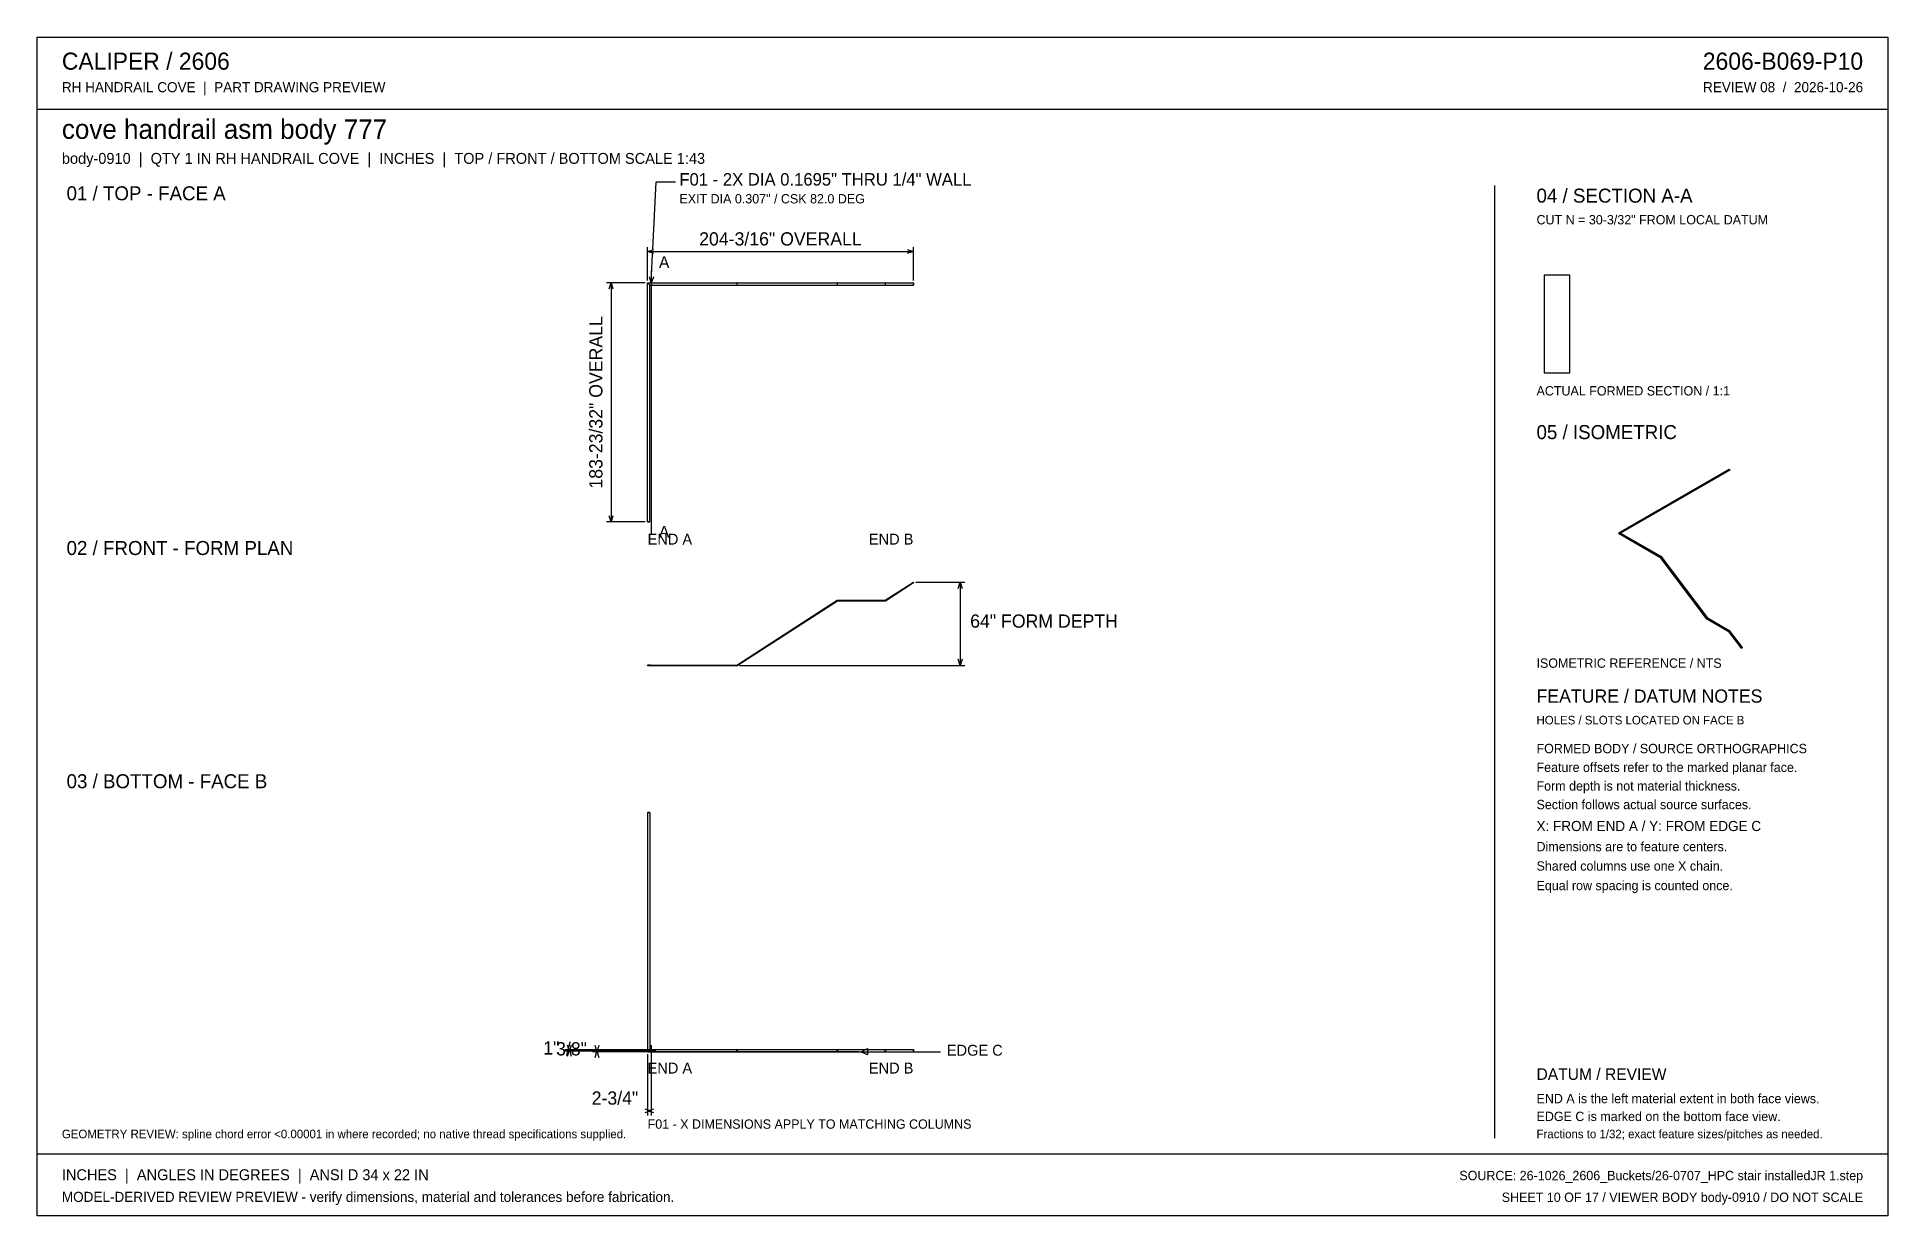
# Model space of a CAD drawing. Header units: inches. Extents: x 20 to 1442, y 20 to 926.
import ezdxf
from ezdxf.enums import TextEntityAlignment as Align

# ---------------------------------------------------------------- set-up
doc = ezdxf.new("R2010")
doc.units = ezdxf.units.IN
doc.header["$MEASUREMENT"] = 0

msp = doc.modelspace()

# ---------------------------------------------------------------- texts
at = {"layer": 'ANNOTATION'}
for s, height, p in [('CALIPER / 2606', 13.139, (39.4, 900.6)), ('RH HANDRAIL COVE  |  PART DRAWING PREVIEW', 7.764, (39.4, 883.3)), ('cove handrail asm body 777', 14.931, (39.4, 847.5)), ('body-0910  |  QTY 1 IN RH HANDRAIL COVE  |  INCHES  |  TOP / FRONT / BOTTOM SCALE 1:43', 8.361, (39.4, 828.3)), ('01 / TOP - FACE A', 10.75, (43, 800.3)), ('F01 - 2X DIA 0.1695" THRU 1/4" WALL', 9.556, (513.6, 811.6)), ('EXIT DIA 0.307" / CSK 82.0 DEG', 7.167, (513.6, 797.9)), ('04 / SECTION A-A', 10.75, (1171.8, 798.5)), ('CUT N = 30-3/32" FROM LOCAL DATUM', 7.167, (1171.8, 781.8)), ('A', 8.96, (497.9, 748.3)), ('ACTUAL FORMED SECTION / 1:1', 7.167, (1171.8, 650.4)), ('05 / ISOMETRIC', 10.75, (1171.8, 616.9)), ('END A', 8.36, (489.2, 535.9)), ('A', 8.96, (497.9, 541.3)), ('02 / FRONT - FORM PLAN', 10.75, (43, 527.9)), ('64" FORM DEPTH', 10.153, (736.9, 472.1)), ('ISOMETRIC REFERENCE / NTS', 7.167, (1171.8, 441.3)), ('FEATURE / DATUM NOTES', 10.153, (1171.8, 414.5)), ('HOLES / SLOTS LOCATED ON FACE B', 6.569, (1171.8, 397.8)), ('FORMED BODY / SOURCE ORTHOGRAPHICS', 7.167, (1171.8, 375.7)), ('03 / BOTTOM - FACE B', 10.75, (43, 348.8)), ('Feature offsets refer to the marked planar face.', 7.167, (1171.8, 361.3)), ('Form depth is not material thickness.', 7.167, (1171.8, 347)), ('Section follows actual source surfaces.', 7.167, (1171.8, 332.7)), ('X: FROM END A / Y: FROM EDGE C', 7.764, (1171.8, 315.9)), ('Dimensions are to feature centers.', 7.167, (1171.8, 300.4)), ('Shared columns use one X chain.', 7.167, (1171.8, 285.5)), ('Equal row spacing is counted once.', 7.167, (1171.8, 270.5)), ('EDGE C', 8.36, (719, 143.4)), ('END A', 8.36, (489.2, 129.7)), ('DATUM / REVIEW', 8.958, (1171.8, 124.8)), ('END A is the left material extent in both face views.', 7.167, (1171.8, 106.9)), ('EDGE C is marked on the bottom face view.', 7.167, (1171.8, 93.2)), ('GEOMETRY REVIEW: spline chord error <0.00001 in where recorded; no native thread specifications supplied.', 6.5694, (39.4, 80)), ('F01 - X DIMENSIONS APPLY TO MATCHING COLUMNS', 7.167, (489.2, 87.3)), ('Fractions to 1/32; exact feature sizes/pitches as needed.', 6.569, (1171.8, 80)), ('INCHES  |  ANGLES IN DEGREES  |  ANSI D 34 x 22 IN', 8.361, (39.4, 47.8)), ('MODEL-DERIVED REVIEW PREVIEW - verify dimensions, material and tolerances before fabrication.', 7.764, (39.4, 31.1))]:
    msp.add_text(s, height=height, dxfattribs=at).set_placement(p)
for s, height, p in [('2606-B069-P10', 13.139, (1422.6, 900.6)), ('REVIEW 08  /  2026-10-26', 7.764, (1422.6, 883.3)), ('END B', 8.36, (693.3, 535.9)), ('1"', 10.15, (421.4, 144.3)), ('3/8"', 10.15, (442.6, 143.6)), ('END B', 8.36, (693.3, 129.7)), ('2-3/4"', 10.15, (482, 105.8)), ('SOURCE: 26-1026_2606_Buckets/26-0707_HPC stair installedJR 1.step', 7.167, (1422.6, 47.8)), ('SHEET 10 OF 17 / VIEWER BODY body-0910 / DO NOT SCALE', 7.167, (1422.6, 31.1))]:
    msp.add_text(s, height=height, dxfattribs=at).set_placement(p, align=Align.RIGHT)
msp.add_text('204-3/16" OVERALL', height=10.153, dxfattribs=at).set_placement((591.2, 765.6), align=Align.CENTER)
msp.add_text('183-23/32" OVERALL', height=10.153, rotation=90, dxfattribs=at).set_placement((454.5, 645.1), align=Align.CENTER)

# ---------------------------------------------------------------- linework, layer by layer
at = {"layer": 'ANNOTATION'}
for p, q in [((493.2, 762.7), (495.7, 814.6)), ((495.7, 814.6), (510.6, 814.6)), ((489.2, 738.8), (489.2, 764.4)), ((489.2, 760.9), (493.9, 762.4)), ((489.2, 760.9), (693.3, 760.9)), ((493.9, 759.4), (489.2, 760.9)), ((491.9, 736.7), (493, 759.1)), ((688.6, 762.4), (693.3, 760.9)), ((693.3, 760.9), (688.6, 759.4)), ((693.3, 738.8), (693.3, 764.4)), ((491.9, 736.7), (490.7, 741.5)), ((491.9, 746.5), (491.9, 544.3)), ((493.6, 741.4), (491.9, 736.7)), ((487.4, 737), (457.5, 737)), ((459.6, 732.2), (461.1, 737)), ((461.1, 737), (461.1, 553.3)), ((461.1, 737), (462.6, 732.2)), ((461.1, 553.3), (459.6, 558)), ((462.6, 558), (461.1, 553.3)), ((487.4, 553.3), (457.5, 553.3)), ((695.1, 507), (732.8, 507)), ((727.7, 502.3), (729.2, 507)), ((729.2, 507), (729.2, 443)), ((729.2, 507), (730.7, 502.3)), ((559.7, 443), (732.8, 443)), ((729.2, 443), (727.7, 447.8)), ((730.7, 447.8), (729.2, 443)), ((490.1, 147.8), (425.6, 147.8)), ((490.1, 146.8), (425.6, 146.8)), ((429.1, 146.8), (427.7, 151.6)), ((427.7, 143), (429.1, 147.8)), ((430.6, 151.6), (429.1, 146.8)), ((429.1, 147.8), (429.1, 146.8)), ((429.1, 147.8), (430.6, 143)), ((490.1, 146.8), (446.8, 146.8)), ((651.5, 146.4), (446.8, 146.4)), ((450.3, 146.4), (448.8, 151.2)), ((448.8, 142), (450.3, 146.8)), ((451.8, 151.2), (450.3, 146.4)), ((450.3, 146.8), (450.3, 146.4)), ((450.3, 146.8), (451.8, 142)), ((488.3, 147.8), (495.5, 147.8)), ((488.3, 146.8), (495.5, 146.8)), ((489.2, 144.6), (489.2, 97.5)), ((491.9, 151.4), (491.9, 144.2)), ((491.9, 150.4), (491.9, 143.2)), ((491.9, 145), (491.9, 97.5)), ((653.3, 146.4), (658.1, 148.8)), ((653.3, 146.4), (714.2, 146.4)), ((658.1, 144), (653.3, 146.4)), ((658.1, 148.8), (658.1, 144)), ((487.1, 102.5), (491.9, 101)), ((491.9, 101), (487.1, 99.6)), ((489.2, 101), (493.9, 102.5)), ((489.2, 101), (491.9, 101)), ((493.9, 99.6), (489.2, 101))]:
    msp.add_line(p, q, dxfattribs=at)
at = {"layer": 'OUTLINE'}
for p, q in [((20.3, 925.7), (1441.7, 925.7)), ((20.3, 20.3), (20.3, 925.7)), ((1441.7, 925.7), (1441.7, 20.3)), ((20.3, 870.2), (1441.7, 870.2)), ((1139.5, 811.6), (1139.5, 80)), ((1197.5, 742.9), (1177.7, 742.9)), ((1177.7, 742.9), (1177.7, 667.7)), ((1197.5, 667.7), (1197.5, 742.9)), ((489.2, 737), (490.9, 735.2)), ((489.2, 553.3), (489.2, 737)), ((489.2, 737), (557.9, 737)), ((489.2, 553.3), (489.2, 737)), ((490.9, 735.2), (489.2, 737)), ((489.2, 737), (557.8, 737)), ((490.9, 553.3), (490.9, 735.2)), ((490.9, 735.2), (557.9, 735.2)), ((490.9, 735.2), (557.8, 735.2)), ((490.9, 553.3), (490.9, 735.2)), ((491.8, 736.6), (491.8, 736.7)), ((491.8, 736.7), (491.8, 736.7)), ((491.8, 736.7), (491.8, 736.7)), ((491.8, 736.7), (491.8, 736.7)), ((491.8, 736.7), (491.8, 736.7)), ((491.8, 736.7), (491.8, 736.7)), ((491.8, 736.7), (491.8, 736.7)), ((491.8, 736.7), (491.8, 736.7)), ((491.8, 736.7), (491.8, 736.7)), ((491.8, 736.7), (491.8, 736.7)), ((491.8, 736.7), (491.8, 736.7)), ((491.8, 736.7), (491.8, 736.7)), ((491.8, 736.7), (491.8, 736.7)), ((491.8, 736.7), (491.8, 736.7)), ((491.8, 736.7), (491.8, 736.7)), ((491.8, 736.7), (491.8, 736.7)), ((491.8, 736.7), (491.8, 736.7)), ((491.8, 736.7), (491.9, 736.7)), ((491.8, 736.6), (491.8, 736.6)), ((491.8, 736.6), (491.8, 736.6)), ((491.8, 736.6), (491.8, 736.6)), ((491.8, 736.6), (491.8, 736.6)), ((491.8, 736.6), (491.8, 736.6)), ((491.8, 736.6), (491.8, 736.6)), ((491.8, 736.6), (491.8, 736.6)), ((491.8, 736.6), (491.8, 736.6)), ((491.8, 736.5), (491.8, 736.6)), ((491.8, 736.6), (491.8, 736.6)), ((491.8, 736.6), (491.8, 736.6)), ((491.8, 736.6), (491.8, 736.6)), ((491.8, 736.6), (491.8, 736.6)), ((491.8, 736.6), (491.8, 736.6)), ((491.8, 736.6), (491.8, 736.6)), ((491.9, 736.5), (491.8, 736.5)), ((491.8, 736.5), (491.8, 736.5)), ((491.8, 736.5), (491.8, 736.5)), ((491.8, 736.5), (491.8, 736.5)), ((491.8, 736.5), (491.8, 736.5)), ((491.8, 736.5), (491.8, 736.5)), ((491.8, 736.5), (491.8, 736.5)), ((491.8, 736.5), (491.8, 736.5)), ((491.8, 736.5), (491.8, 736.5)), ((491.8, 736.5), (491.8, 736.5)), ((491.8, 736.5), (491.8, 736.5)), ((491.8, 736.5), (491.8, 736.5)), ((491.8, 736.5), (491.8, 736.5)), ((491.8, 736.5), (491.8, 736.5)), ((491.8, 736.5), (491.8, 736.5)), ((491.8, 736.5), (491.8, 736.5)), ((491.8, 736.5), (491.8, 736.5)), ((491.8, 736.5), (491.8, 736.5)), ((491.8, 735.6), (491.8, 735.7)), ((491.8, 735.7), (491.8, 735.7)), ((491.8, 735.7), (491.8, 735.7)), ((491.8, 735.7), (491.8, 735.7)), ((491.8, 735.7), (491.8, 735.7)), ((491.8, 735.7), (491.8, 735.7)), ((491.8, 735.7), (491.8, 735.7)), ((491.8, 735.7), (491.8, 735.7)), ((491.8, 735.7), (491.8, 735.7)), ((491.8, 735.7), (491.8, 735.7)), ((491.8, 735.7), (491.8, 735.7)), ((491.8, 735.7), (491.8, 735.7)), ((491.8, 735.7), (491.8, 735.7)), ((491.8, 735.7), (491.8, 735.7)), ((491.8, 735.7), (491.8, 735.7)), ((491.8, 735.7), (491.8, 735.7)), ((491.8, 735.7), (491.8, 735.7)), ((491.8, 735.7), (491.9, 735.7)), ((491.8, 735.5), (491.8, 735.6)), ((491.8, 735.6), (491.8, 735.6)), ((491.8, 735.6), (491.8, 735.6)), ((491.8, 735.6), (491.8, 735.6)), ((491.8, 735.6), (491.8, 735.6)), ((491.8, 735.6), (491.8, 735.6)), ((491.8, 735.6), (491.8, 735.6)), ((491.8, 735.6), (491.8, 735.6)), ((491.8, 735.6), (491.8, 735.6)), ((491.8, 735.6), (491.8, 735.6)), ((491.8, 735.6), (491.8, 735.6)), ((491.8, 735.6), (491.8, 735.6)), ((491.8, 735.6), (491.8, 735.6)), ((491.8, 735.6), (491.8, 735.6)), ((491.8, 735.6), (491.8, 735.6)), ((491.9, 735.5), (491.8, 735.5)), ((491.8, 735.5), (491.8, 735.5)), ((491.8, 735.5), (491.8, 735.5)), ((491.8, 735.5), (491.8, 735.5)), ((491.8, 735.5), (491.8, 735.5)), ((491.8, 735.5), (491.8, 735.5)), ((491.8, 735.5), (491.8, 735.5)), ((491.8, 735.5), (491.8, 735.5)), ((491.8, 735.5), (491.8, 735.5)), ((491.8, 735.5), (491.8, 735.5)), ((491.8, 735.5), (491.8, 735.5)), ((491.8, 735.5), (491.8, 735.5)), ((491.8, 735.5), (491.8, 735.5)), ((491.8, 735.5), (491.8, 735.5)), ((491.8, 735.5), (491.8, 735.5)), ((491.8, 735.5), (491.8, 735.5)), ((491.8, 735.5), (491.8, 735.5)), ((491.8, 735.5), (491.8, 735.5)), ((491.9, 736.7), (491.9, 736.7)), ((491.9, 736.7), (491.9, 736.7)), ((491.9, 736.7), (491.9, 736.7)), ((491.9, 736.7), (491.9, 736.7)), ((491.9, 736.7), (491.9, 736.7)), ((491.9, 736.7), (491.9, 736.7)), ((491.9, 736.7), (491.9, 736.7)), ((491.9, 736.7), (491.9, 736.7)), ((491.9, 736.7), (491.9, 736.7)), ((491.9, 736.7), (491.9, 736.7)), ((491.9, 736.7), (491.9, 736.7)), ((491.9, 736.7), (491.9, 736.7)), ((491.9, 736.7), (491.9, 736.7)), ((491.9, 736.5), (491.9, 736.4)), ((491.9, 736.4), (491.9, 736.5)), ((491.9, 736.5), (491.9, 736.5)), ((491.9, 736.4), (491.9, 736.4)), ((491.9, 736.4), (491.9, 736.4)), ((491.9, 736.4), (491.9, 736.4)), ((491.9, 736.4), (491.9, 736.4)), ((491.9, 736.4), (491.9, 736.4)), ((491.9, 736.4), (491.9, 736.4)), ((491.9, 736.4), (491.9, 736.4)), ((491.9, 736.4), (491.9, 736.4)), ((491.9, 736.4), (491.9, 736.4)), ((491.9, 736.4), (491.9, 736.4)), ((491.9, 735.7), (491.9, 735.7)), ((491.9, 735.7), (491.9, 735.7)), ((491.9, 735.7), (491.9, 735.7)), ((491.9, 735.7), (491.9, 735.7)), ((491.9, 735.7), (491.9, 735.7)), ((491.9, 735.7), (491.9, 735.7)), ((491.9, 735.7), (491.9, 735.7)), ((491.9, 735.7), (491.9, 735.7)), ((491.9, 735.7), (491.9, 735.7)), ((491.9, 735.7), (491.9, 735.7)), ((491.9, 735.7), (491.9, 735.7)), ((491.9, 735.7), (491.9, 735.7)), ((491.9, 735.7), (491.9, 735.7)), ((491.9, 735.5), (491.9, 735.4)), ((491.9, 735.4), (491.9, 735.5)), ((491.9, 735.5), (491.9, 735.5)), ((491.9, 735.4), (491.9, 735.4)), ((491.9, 735.4), (491.9, 735.4)), ((491.9, 735.4), (491.9, 735.4)), ((491.9, 735.4), (491.9, 735.4)), ((491.9, 735.4), (491.9, 735.4)), ((491.9, 735.4), (491.9, 735.4)), ((491.9, 735.4), (491.9, 735.4)), ((491.9, 735.4), (491.9, 735.4)), ((491.9, 735.4), (491.9, 735.4)), ((491.9, 735.4), (491.9, 735.4)), ((491.9, 736.7), (492, 736.7)), ((492, 736.7), (492, 736.7)), ((492, 736.7), (492, 736.7)), ((492, 736.7), (492, 736.7)), ((492, 736.7), (492, 736.7)), ((492, 736.7), (492, 736.7)), ((492, 736.7), (492, 736.7)), ((492, 736.7), (492, 736.7)), ((492, 736.7), (492, 736.7)), ((492, 736.7), (492, 736.7)), ((492, 736.7), (492, 736.7)), ((492, 736.7), (492, 736.7)), ((492, 736.7), (492, 736.7)), ((492, 736.7), (492, 736.7)), ((492, 736.7), (492, 736.7)), ((492, 736.7), (492, 736.7)), ((492, 736.7), (492, 736.7)), ((492, 736.7), (492, 736.7)), ((492, 736.7), (492.1, 736.6)), ((492, 736.6), (492.1, 736.6)), ((492.1, 736.5), (492, 736.5)), ((492, 736.5), (492, 736.5)), ((492, 736.5), (492, 736.5)), ((492, 736.5), (492, 736.5)), ((492, 736.5), (492, 736.5)), ((492, 736.5), (492, 736.5)), ((492, 736.5), (492, 736.5)), ((492, 736.5), (492, 736.5)), ((492, 736.5), (492, 736.5)), ((492, 736.5), (492, 736.5)), ((492, 736.5), (492, 736.5)), ((492, 736.5), (492, 736.5)), ((492, 736.5), (492, 736.5)), ((492, 736.5), (492, 736.5)), ((492, 736.5), (492, 736.5)), ((492, 736.5), (492, 736.5)), ((492, 736.5), (492, 736.5)), ((492, 736.5), (492, 736.5)), ((492, 736.5), (491.9, 736.5)), ((491.9, 735.7), (492, 735.7)), ((492, 735.7), (492, 735.7)), ((492, 735.7), (492, 735.7)), ((492, 735.7), (492, 735.7)), ((492, 735.7), (492, 735.7)), ((492, 735.7), (492, 735.7)), ((492, 735.7), (492, 735.7)), ((492, 735.7), (492, 735.7)), ((492, 735.7), (492, 735.7)), ((492, 735.7), (492, 735.7)), ((492, 735.7), (492, 735.7)), ((492, 735.7), (492, 735.7)), ((492, 735.7), (492, 735.7)), ((492, 735.7), (492, 735.7)), ((492, 735.7), (492, 735.7)), ((492, 735.7), (492, 735.7)), ((492, 735.7), (492, 735.7)), ((492, 735.7), (492, 735.7)), ((492, 735.7), (492.1, 735.6)), ((492, 735.6), (492.1, 735.6)), ((492.1, 735.5), (492, 735.5)), ((492, 735.5), (492, 735.5)), ((492, 735.5), (492, 735.5)), ((492, 735.5), (492, 735.5)), ((492, 735.5), (492, 735.5)), ((492, 735.5), (492, 735.5)), ((492, 735.5), (492, 735.5)), ((492, 735.5), (492, 735.5)), ((492, 735.5), (492, 735.5)), ((492, 735.5), (492, 735.5)), ((492, 735.5), (492, 735.5)), ((492, 735.5), (492, 735.5)), ((492, 735.5), (492, 735.5)), ((492, 735.5), (492, 735.5)), ((492, 735.5), (492, 735.5)), ((492, 735.5), (492, 735.5)), ((492, 735.5), (492, 735.5)), ((492, 735.5), (492, 735.5)), ((492, 735.5), (491.9, 735.5)), ((492.1, 736.6), (492.1, 736.6)), ((492.1, 736.6), (492.1, 736.6)), ((492.1, 736.6), (492.1, 736.6)), ((492.1, 736.6), (492.1, 736.6)), ((492.1, 736.6), (492.1, 736.6)), ((492.1, 736.6), (492.1, 736.6)), ((492.1, 736.6), (492.1, 736.6)), ((492.1, 736.6), (492.1, 736.6)), ((492.1, 736.6), (492.1, 736.6)), ((492.1, 736.6), (492.1, 736.6)), ((492.1, 736.6), (492.1, 736.6)), ((492.1, 736.6), (492.1, 736.6)), ((492.1, 736.6), (492.1, 736.6)), ((492.1, 736.6), (492.1, 736.5)), ((492.1, 735.6), (492.1, 735.6)), ((492.1, 735.6), (492.1, 735.6)), ((492.1, 735.6), (492.1, 735.6)), ((492.1, 735.6), (492.1, 735.6)), ((492.1, 735.6), (492.1, 735.6)), ((492.1, 735.6), (492.1, 735.6)), ((492.1, 735.6), (492.1, 735.5)), ((492.1, 735.6), (492.1, 735.6)), ((492.1, 735.6), (492.1, 735.6)), ((492.1, 735.6), (492.1, 735.6)), ((492.1, 735.6), (492.1, 735.6)), ((492.1, 735.6), (492.1, 735.6)), ((492.1, 735.6), (492.1, 735.6)), ((492.1, 735.6), (492.1, 735.6)), ((557.9, 737), (557.8, 737)), ((557.8, 737), (557.8, 735.2)), ((557.8, 737), (634.8, 737)), ((557.8, 735.2), (557.9, 735.2)), ((557.8, 735.2), (634.8, 735.2)), ((557.9, 735.2), (557.9, 737)), ((557.9, 737), (634.9, 737)), ((557.9, 735.2), (634.9, 735.2)), ((634.9, 737), (634.8, 737)), ((634.8, 737), (671.7, 737)), ((634.8, 737), (634.8, 735.2)), ((634.8, 735.2), (634.9, 735.2)), ((634.8, 735.2), (671.7, 735.2)), ((634.9, 737), (671.8, 737)), ((634.9, 735.2), (634.9, 737)), ((634.9, 735.2), (671.8, 735.2)), ((671.8, 737), (671.7, 737)), ((671.7, 737), (671.7, 735.2)), ((671.7, 737), (693.3, 737)), ((671.7, 735.2), (671.8, 735.2)), ((671.7, 735.2), (693.3, 735.2)), ((671.8, 735.2), (671.8, 737)), ((671.8, 737), (693.3, 737)), ((671.8, 735.2), (693.3, 735.2)), ((693.3, 737), (693.3, 735.2)), ((693.3, 735.2), (693.3, 737)), ((1177.7, 667.7), (1197.5, 667.7)), ((1319.5, 593.6), (1234.8, 544.7)), ((1319.5, 593.5), (1234.8, 544.6)), ((1320.3, 593.2), (1236.4, 544.7)), ((1320.3, 593), (1236.4, 544.6)), ((1319.5, 593.5), (1319.5, 593.6)), ((1319.5, 593.6), (1320.3, 593.2)), ((1320.3, 593), (1319.5, 593.5)), ((1320.3, 593.2), (1320.3, 593)), ((489.2, 553.3), (490.9, 553.3)), ((490.9, 553.3), (489.2, 553.3)), ((1234.8, 544.7), (1266.4, 526.4)), ((1236.4, 544.7), (1234.8, 544.7)), ((1234.8, 544.7), (1234.8, 544.6)), ((1234.8, 544.6), (1236.4, 544.6)), ((1234.8, 544.6), (1266.4, 526.3)), ((1236.2, 544.1), (1236.1, 544.1)), ((1236.1, 544.1), (1236.1, 544.1)), ((1236.1, 544.1), (1236.1, 544.1)), ((1236.1, 544.1), (1236.1, 544.1)), ((1236.1, 544.1), (1236.1, 544.1)), ((1236.1, 544.1), (1236.1, 544.1)), ((1236.1, 544.1), (1236.1, 544.1)), ((1236.1, 544.1), (1236.1, 544.1)), ((1236.1, 544.1), (1236.1, 544.1)), ((1236.1, 544.1), (1236.1, 544.1)), ((1236.1, 544.1), (1236.1, 544.1)), ((1236.1, 544.1), (1236.1, 544.1)), ((1236.1, 544.1), (1236.1, 544.1)), ((1236.1, 544.1), (1236.1, 544.1)), ((1236.1, 544.1), (1236.1, 544.1)), ((1236.1, 544.1), (1236.1, 544.1)), ((1236.1, 544.1), (1236.1, 544.1)), ((1236.1, 544.1), (1236.1, 544.1)), ((1236.1, 544.1), (1236.1, 544.1)), ((1236.1, 544.1), (1236.1, 544.1)), ((1236.1, 544.1), (1236.1, 544.1)), ((1236.1, 544.1), (1236.1, 544.1)), ((1236.1, 544.1), (1236.1, 544.1)), ((1236.1, 544.1), (1236.1, 544.1)), ((1236.1, 544.1), (1236.1, 544.1)), ((1236.1, 544.1), (1236.2, 544.1)), ((1236.1, 544), (1236.1, 544)), ((1236.1, 544), (1236.1, 544)), ((1236.1, 544), (1236.1, 544)), ((1236.1, 544), (1236.1, 544)), ((1236.1, 544), (1236.1, 544)), ((1236.1, 544), (1236.1, 544)), ((1236.1, 544), (1236.1, 544)), ((1236.1, 544), (1236.1, 544)), ((1236.1, 544), (1236.1, 544)), ((1236.1, 544), (1236.1, 544)), ((1236.1, 544), (1236.1, 544)), ((1236.1, 544), (1236.1, 544)), ((1236.1, 544), (1236.1, 544)), ((1236.1, 544), (1236.1, 544)), ((1236.1, 544), (1236.1, 544)), ((1236.1, 544), (1236.1, 544)), ((1236.1, 544), (1236.1, 544)), ((1236.1, 544), (1236.1, 544)), ((1236.1, 544), (1236.1, 544)), ((1236.1, 544), (1236.1, 543.9)), ((1236.2, 544), (1236.1, 544)), ((1236.2, 544), (1236.1, 544)), ((1236.1, 544), (1236.1, 544)), ((1236.1, 544), (1236.1, 544)), ((1236.1, 544), (1236.1, 544)), ((1236.1, 544), (1236.1, 544)), ((1236.1, 544), (1236.1, 544)), ((1236.1, 544), (1236.1, 544)), ((1236.2, 544), (1236.1, 544)), ((1236.1, 544), (1236.1, 544)), ((1236.1, 544), (1236.1, 544)), ((1236.1, 544), (1236.1, 544)), ((1236.1, 544), (1236.1, 544)), ((1236.1, 544), (1236.1, 544)), ((1236.1, 544), (1236.1, 544)), ((1236.1, 544), (1236.1, 544)), ((1236.1, 544), (1236.1, 544)), ((1236.1, 544), (1236.1, 544)), ((1236.1, 544), (1236.1, 544)), ((1236.1, 544), (1236.1, 544)), ((1236.1, 544), (1236.1, 544)), ((1236.1, 544), (1236.1, 544)), ((1236.1, 544), (1236.1, 544)), ((1236.1, 544), (1236.1, 544)), ((1236.1, 544), (1236.1, 544)), ((1236.1, 544), (1236.1, 544)), ((1236.1, 544), (1236.1, 544)), ((1236.1, 544), (1236.1, 544)), ((1236.1, 544), (1236.1, 544)), ((1236.1, 544), (1236.1, 544)), ((1236.1, 544), (1236.1, 544)), ((1236.1, 544), (1236.1, 544)), ((1236.1, 544), (1236.1, 544)), ((1236.1, 544), (1236.2, 544)), ((1236.1, 543.9), (1236.1, 543.9)), ((1236.1, 543.9), (1236.1, 543.9)), ((1236.1, 543.9), (1236.1, 543.9)), ((1236.1, 543.9), (1236.1, 543.9)), ((1236.1, 543.9), (1236.1, 543.9)), ((1236.1, 543.9), (1236.1, 543.9)), ((1236.1, 543.9), (1236.1, 543.9)), ((1236.1, 543.9), (1236.1, 543.9)), ((1236.1, 543.9), (1236.1, 543.9)), ((1236.1, 543.9), (1236.1, 543.9)), ((1236.1, 543.9), (1236.1, 543.9)), ((1236.1, 543.9), (1236.1, 543.9)), ((1236.1, 543.9), (1236.1, 543.9)), ((1236.1, 543.9), (1236.1, 543.9)), ((1236.1, 543.9), (1236.1, 543.9)), ((1236.1, 543.9), (1236.1, 543.9)), ((1236.1, 543.9), (1236.1, 543.9)), ((1236.1, 543.9), (1236.1, 543.9)), ((1236.1, 543.9), (1236.2, 543.9)), ((1236.2, 544.1), (1236.2, 544.1)), ((1236.2, 544.1), (1236.2, 544.1)), ((1236.2, 544.1), (1236.2, 544.1)), ((1236.2, 544.1), (1236.2, 544.1)), ((1236.2, 544.1), (1236.2, 544.1)), ((1236.2, 544.1), (1236.2, 544.1)), ((1236.2, 544.1), (1236.2, 544.1)), ((1236.2, 544.1), (1236.2, 544.1)), ((1236.2, 544.1), (1236.2, 544.1)), ((1236.2, 544.1), (1236.2, 544.1)), ((1236.2, 544.1), (1236.2, 544.1)), ((1236.2, 544.1), (1236.2, 544.1)), ((1236.2, 544.1), (1236.2, 544.1)), ((1236.2, 544.1), (1236.2, 544.1)), ((1236.2, 544.1), (1236.2, 544.1)), ((1236.2, 544.1), (1236.2, 544.1)), ((1236.2, 544.1), (1236.2, 544.1)), ((1236.2, 544.1), (1236.2, 544.1)), ((1236.2, 544.1), (1236.2, 544.1)), ((1236.2, 544.1), (1236.2, 544.1)), ((1236.2, 544.1), (1236.2, 544.1)), ((1236.2, 544.1), (1236.2, 544.1)), ((1236.2, 544.1), (1236.2, 544.1)), ((1236.2, 544.1), (1236.2, 544.1)), ((1236.2, 544.1), (1236.2, 544.1)), ((1236.2, 544.1), (1236.2, 544.1)), ((1236.2, 544.1), (1236.2, 544.1)), ((1236.2, 544.1), (1236.2, 544.1)), ((1236.2, 544.1), (1236.2, 544.1)), ((1236.2, 544.1), (1236.2, 544.1)), ((1236.2, 544.1), (1236.2, 544.1)), ((1236.2, 544.1), (1236.2, 544.1)), ((1236.2, 544.1), (1236.2, 544.1)), ((1236.2, 544.1), (1236.2, 544.1)), ((1236.2, 544.1), (1236.2, 544.1)), ((1236.2, 544.1), (1236.2, 544.1)), ((1236.2, 544.1), (1236.2, 544.1)), ((1236.2, 544.1), (1236.2, 544.1)), ((1236.2, 544.1), (1236.2, 544.1)), ((1236.2, 544.1), (1236.2, 544.1)), ((1236.2, 544.1), (1236.2, 544.1)), ((1236.2, 544.1), (1236.2, 544.1)), ((1236.2, 544.1), (1236.2, 544.1)), ((1236.2, 544.1), (1236.2, 544.1)), ((1236.2, 544.1), (1236.2, 544.1)), ((1236.2, 544.1), (1236.2, 544.1)), ((1236.2, 544.1), (1236.2, 544.1)), ((1236.2, 544.1), (1236.2, 544.1)), ((1236.2, 544.1), (1236.2, 544.1)), ((1236.2, 544.1), (1236.2, 544.1)), ((1236.2, 544.1), (1236.2, 544.1)), ((1236.2, 544.1), (1236.2, 544.1)), ((1236.2, 544.1), (1236.2, 544.1)), ((1236.2, 544.1), (1236.2, 544.1)), ((1236.2, 544.1), (1236.2, 544.1)), ((1236.2, 544.1), (1236.2, 544.1)), ((1236.2, 544.1), (1236.2, 544.1)), ((1236.2, 544.1), (1236.2, 544.1)), ((1236.2, 544.1), (1236.2, 544.1)), ((1236.2, 544.1), (1236.2, 544.1)), ((1236.2, 544.1), (1236.2, 544.1)), ((1236.2, 544.1), (1236.2, 544.1)), ((1236.2, 544.1), (1236.2, 544.1)), ((1236.2, 544.1), (1236.2, 544.1)), ((1236.2, 544.1), (1236.2, 544.1)), ((1236.2, 544.1), (1236.2, 544.1)), ((1236.2, 544.1), (1236.2, 544.1)), ((1236.2, 544.1), (1236.2, 544.1)), ((1236.2, 544.1), (1236.2, 544.1)), ((1236.2, 544.1), (1236.2, 544.1)), ((1236.2, 544.1), (1236.2, 544.1)), ((1236.2, 544.1), (1236.2, 544.1)), ((1236.2, 544.1), (1236.2, 544.1)), ((1236.2, 544.1), (1236.2, 544.1)), ((1236.2, 544.1), (1236.2, 544.1)), ((1236.2, 544.1), (1236.2, 544.1)), ((1236.2, 544.1), (1236.2, 544.1)), ((1236.2, 544.1), (1236.2, 544.1)), ((1236.2, 544.1), (1236.2, 544.1)), ((1236.2, 544.1), (1236.2, 544.1)), ((1236.2, 544.1), (1236.2, 544.1)), ((1236.2, 544.1), (1236.2, 544.1)), ((1236.2, 544.1), (1236.2, 544.1)), ((1236.2, 544.1), (1236.2, 544.1)), ((1236.2, 544.1), (1236.2, 544.1)), ((1236.2, 544.1), (1236.2, 544.1)), ((1236.2, 544.1), (1236.2, 544.1)), ((1236.2, 544.1), (1236.2, 544.1)), ((1236.2, 544.1), (1236.2, 544.1)), ((1236.2, 544.1), (1236.2, 544.1)), ((1236.2, 544.1), (1236.2, 544.1)), ((1236.2, 544.1), (1236.2, 544.1)), ((1236.2, 544.1), (1236.2, 544.1)), ((1236.2, 544.1), (1236.2, 544.1)), ((1236.2, 544.1), (1236.2, 544.1)), ((1236.2, 544.1), (1236.2, 544.1)), ((1236.2, 544.1), (1236.2, 544.1)), ((1236.2, 544.1), (1236.2, 544.1)), ((1236.2, 544.1), (1236.2, 544)), ((1236.2, 544.1), (1236.2, 544)), ((1236.2, 544), (1236.2, 544)), ((1236.2, 544), (1236.2, 544)), ((1236.2, 544), (1236.2, 544)), ((1236.2, 544), (1236.2, 544)), ((1236.2, 544), (1236.2, 544)), ((1236.2, 544), (1236.2, 544)), ((1236.2, 544), (1236.2, 544)), ((1236.2, 544), (1236.2, 544)), ((1236.2, 544), (1236.2, 544)), ((1236.2, 544), (1236.2, 544)), ((1236.2, 544), (1236.2, 544)), ((1236.2, 544), (1236.2, 544)), ((1236.2, 544), (1236.2, 544)), ((1236.2, 544), (1236.2, 544)), ((1236.2, 544), (1236.2, 544)), ((1236.2, 544), (1236.2, 544)), ((1236.2, 544), (1236.2, 544)), ((1236.2, 544), (1236.2, 544)), ((1236.2, 544), (1236.2, 544)), ((1236.2, 544), (1236.2, 544)), ((1236.2, 544), (1236.2, 544)), ((1236.2, 544), (1236.2, 544)), ((1236.2, 544), (1236.2, 544)), ((1236.2, 544), (1236.2, 544)), ((1236.2, 544), (1236.2, 544)), ((1236.2, 544), (1236.2, 544)), ((1236.2, 544), (1236.2, 544)), ((1236.2, 544), (1236.2, 544)), ((1236.2, 544), (1236.2, 544)), ((1236.2, 544), (1236.2, 544)), ((1236.2, 544), (1236.2, 544)), ((1236.2, 544), (1236.2, 544)), ((1236.2, 544), (1236.2, 544)), ((1236.2, 544), (1236.2, 544)), ((1236.2, 544), (1236.2, 544)), ((1236.2, 544), (1236.2, 544)), ((1236.2, 544), (1236.2, 544)), ((1236.2, 544), (1236.2, 544)), ((1236.2, 544), (1236.2, 544)), ((1236.2, 544), (1236.2, 544)), ((1236.2, 544), (1236.2, 544)), ((1236.2, 544), (1236.2, 544)), ((1236.2, 544), (1236.2, 544)), ((1236.2, 544), (1236.2, 544)), ((1236.2, 544), (1236.2, 544)), ((1236.2, 544), (1236.2, 544)), ((1236.2, 544), (1236.2, 544)), ((1236.2, 544), (1236.2, 544)), ((1236.2, 544), (1236.2, 544)), ((1236.2, 544), (1236.2, 544)), ((1236.2, 544), (1236.2, 544)), ((1236.2, 544), (1236.2, 544)), ((1236.2, 544), (1236.2, 544)), ((1236.2, 544), (1236.2, 544)), ((1236.2, 544), (1236.2, 544)), ((1236.2, 544), (1236.2, 544)), ((1236.2, 544), (1236.2, 544)), ((1236.2, 544), (1236.2, 544)), ((1236.2, 544), (1236.2, 544)), ((1236.2, 544), (1236.2, 544)), ((1236.2, 544), (1236.3, 543.9)), ((1236.2, 544), (1236.2, 544)), ((1236.2, 544), (1236.2, 544)), ((1236.2, 544), (1236.2, 544)), ((1236.2, 544), (1236.2, 544)), ((1236.2, 544), (1236.2, 544)), ((1236.2, 544), (1236.2, 544)), ((1236.2, 544), (1236.2, 544)), ((1236.2, 544), (1236.2, 544)), ((1236.2, 544), (1236.2, 544)), ((1236.2, 544), (1236.2, 544)), ((1236.2, 544), (1236.2, 544)), ((1236.2, 544), (1236.2, 544)), ((1236.2, 544), (1236.2, 544)), ((1236.2, 544), (1236.2, 544)), ((1236.2, 544), (1236.2, 544)), ((1236.2, 544), (1236.2, 544)), ((1236.2, 544), (1236.2, 544)), ((1236.2, 544), (1236.2, 544)), ((1236.2, 544), (1236.2, 544)), ((1236.2, 544), (1236.2, 544)), ((1236.2, 544), (1236.2, 544)), ((1236.2, 544), (1236.2, 544)), ((1236.2, 544), (1236.2, 544)), ((1236.2, 544), (1236.2, 544)), ((1236.2, 544), (1236.2, 544)), ((1236.2, 544), (1236.2, 544)), ((1236.2, 544), (1236.2, 544)), ((1236.2, 544), (1236.2, 544)), ((1236.2, 544), (1236.2, 544)), ((1236.2, 544), (1236.2, 544)), ((1236.2, 544), (1236.2, 544)), ((1236.2, 544), (1236.2, 544)), ((1236.2, 544), (1236.2, 544)), ((1236.2, 544), (1236.2, 544)), ((1236.2, 544), (1236.2, 544)), ((1236.2, 544), (1236.2, 544)), ((1236.2, 544), (1236.2, 544)), ((1236.2, 544), (1236.2, 544)), ((1236.2, 544), (1236.2, 544)), ((1236.2, 544), (1236.2, 544)), ((1236.2, 544), (1236.2, 544)), ((1236.2, 544), (1236.2, 544)), ((1236.2, 544), (1236.2, 544)), ((1236.2, 544), (1236.2, 544)), ((1236.2, 544), (1236.2, 544)), ((1236.2, 544), (1236.2, 544)), ((1236.2, 544), (1236.2, 544)), ((1236.2, 544), (1236.2, 544)), ((1236.2, 544), (1236.2, 544)), ((1236.2, 544), (1236.2, 544)), ((1236.2, 544), (1236.2, 544)), ((1236.2, 544), (1236.2, 544)), ((1236.2, 544), (1236.2, 544)), ((1236.2, 544), (1236.2, 544)), ((1236.2, 544), (1236.2, 544)), ((1236.2, 544), (1236.2, 544)), ((1236.2, 544), (1236.2, 544)), ((1236.2, 544), (1236.2, 544)), ((1236.2, 544), (1236.2, 544)), ((1236.2, 543.9), (1236.2, 543.9)), ((1236.2, 543.9), (1236.2, 543.9)), ((1236.2, 543.9), (1236.2, 543.9)), ((1236.2, 543.9), (1236.2, 543.9)), ((1236.2, 543.9), (1236.2, 543.9)), ((1236.2, 543.9), (1236.2, 543.9)), ((1236.2, 543.9), (1236.2, 543.9)), ((1236.2, 543.9), (1236.2, 543.9)), ((1236.2, 543.9), (1236.2, 543.9)), ((1236.2, 543.9), (1236.2, 543.9)), ((1236.2, 543.9), (1236.2, 543.9)), ((1236.2, 543.9), (1236.2, 543.9)), ((1236.2, 543.9), (1236.2, 543.9)), ((1236.2, 543.9), (1236.2, 543.9)), ((1236.2, 543.9), (1236.2, 543.9)), ((1236.2, 543.9), (1236.2, 543.9)), ((1236.2, 543.9), (1236.2, 543.9)), ((1236.2, 543.9), (1236.2, 543.9)), ((1236.2, 543.9), (1236.2, 543.9)), ((1236.2, 543.9), (1236.2, 543.9)), ((1236.2, 543.9), (1236.2, 543.9)), ((1236.2, 544.1), (1236.2, 544.1)), ((1236.2, 544.1), (1236.2, 544.1)), ((1236.2, 544.1), (1236.2, 544.1)), ((1236.2, 544.1), (1236.2, 544.1)), ((1236.2, 544), (1236.2, 544)), ((1236.2, 544), (1236.2, 544)), ((1236.2, 544), (1236.2, 544)), ((1236.2, 544), (1236.2, 544)), ((1236.3, 543.9), (1236.3, 544)), ((1236.3, 544), (1236.3, 544)), ((1236.3, 544), (1236.3, 544)), ((1236.3, 544), (1236.3, 544)), ((1236.3, 544), (1236.3, 544)), ((1236.3, 544), (1236.3, 544)), ((1236.3, 544), (1236.3, 544)), ((1236.3, 544), (1236.3, 544)), ((1236.3, 544), (1236.3, 544)), ((1236.3, 544), (1236.3, 544)), ((1236.3, 544), (1236.3, 544)), ((1236.3, 544), (1236.3, 544)), ((1236.3, 544), (1236.3, 544)), ((1236.3, 544), (1236.3, 544)), ((1236.3, 544), (1236.3, 544)), ((1236.3, 544), (1236.3, 544)), ((1236.3, 544), (1236.3, 544)), ((1236.3, 544), (1236.3, 544)), ((1236.3, 544), (1236.3, 544)), ((1236.3, 544), (1236.3, 544)), ((1236.3, 544), (1236.3, 544)), ((1236.3, 544), (1236.3, 544)), ((1236.3, 544), (1236.3, 544)), ((1236.3, 544), (1236.2, 544)), ((1236.2, 543.9), (1236.3, 543.9)), ((1236.3, 543.9), (1236.3, 543.9)), ((1236.3, 543.9), (1236.3, 543.9)), ((1236.3, 543.9), (1236.3, 543.9)), ((1236.3, 543.9), (1236.3, 543.9)), ((1236.3, 543.9), (1236.3, 543.9)), ((1236.3, 543.9), (1236.3, 543.9)), ((1236.3, 543.9), (1236.3, 543.9)), ((1236.3, 543.9), (1236.3, 543.9)), ((1236.3, 543.9), (1236.3, 543.9)), ((1236.3, 543.9), (1236.3, 543.9)), ((1236.3, 543.9), (1236.3, 543.9)), ((1236.3, 543.9), (1236.3, 543.9)), ((1236.3, 543.9), (1236.3, 543.9)), ((1236.3, 543.9), (1236.3, 543.9)), ((1236.3, 543.9), (1236.3, 543.9)), ((1236.4, 544.6), (1236.4, 544.7)), ((1236.4, 544.7), (1267.3, 526.9)), ((1236.4, 544.6), (1267.2, 526.8)), ((1236.6, 544.4), (1236.6, 544.4)), ((1236.6, 544.4), (1236.6, 544.4)), ((1236.6, 544.4), (1236.6, 544.4)), ((1236.6, 544.4), (1236.6, 544.4)), ((1236.6, 544.4), (1236.6, 544.4)), ((1236.6, 544.4), (1236.6, 544.4)), ((1236.6, 544.4), (1236.6, 544.4)), ((1236.6, 544.4), (1236.6, 544.4)), ((1236.6, 544.4), (1236.6, 544.4)), ((1236.6, 544.4), (1236.6, 544.4)), ((1236.6, 544.4), (1236.6, 544.4)), ((1236.6, 544.4), (1236.6, 544.4)), ((1236.6, 544.4), (1236.6, 544.4)), ((1236.6, 544.4), (1236.7, 544.4)), ((1236.6, 544.4), (1236.6, 544.3)), ((1236.6, 544.3), (1236.6, 544.4)), ((1236.6, 544.4), (1236.6, 544.4)), ((1236.6, 544.4), (1236.6, 544.4)), ((1236.6, 544.4), (1236.6, 544.4)), ((1236.6, 544.4), (1236.6, 544.4)), ((1236.6, 544.4), (1236.6, 544.4)), ((1236.6, 544.4), (1236.6, 544.4)), ((1236.6, 544.4), (1236.6, 544.4)), ((1236.6, 544.4), (1236.6, 544.4)), ((1236.6, 544.4), (1236.6, 544.4)), ((1236.6, 544.4), (1236.6, 544.4)), ((1236.6, 544.4), (1236.6, 544.4)), ((1236.6, 544.4), (1236.6, 544.4)), ((1236.6, 544.4), (1236.6, 544.4)), ((1236.6, 544.4), (1236.6, 544.4)), ((1236.6, 544.4), (1236.6, 544.4)), ((1236.6, 544.4), (1236.6, 544.4)), ((1236.6, 544.4), (1236.6, 544.4)), ((1236.6, 544.4), (1236.6, 544.4)), ((1236.6, 544.4), (1236.6, 544.4)), ((1236.6, 544.4), (1236.6, 544.4)), ((1236.6, 544.4), (1236.6, 544.4)), ((1236.6, 544.4), (1236.6, 544.4)), ((1236.6, 544.3), (1236.6, 544.3)), ((1236.6, 544.3), (1236.6, 544.3)), ((1236.6, 544.3), (1236.6, 544.3)), ((1236.6, 544.3), (1236.6, 544.3)), ((1236.6, 544.3), (1236.6, 544.3)), ((1236.6, 544.3), (1236.6, 544.3)), ((1236.6, 544.3), (1236.6, 544.3)), ((1236.6, 544.3), (1236.6, 544.3)), ((1236.6, 544.3), (1236.6, 544.3)), ((1236.6, 544.3), (1236.6, 544.3)), ((1236.6, 544.3), (1236.6, 544.3)), ((1236.6, 544.3), (1236.6, 544.3)), ((1236.6, 544.3), (1236.6, 544.3)), ((1236.6, 544.3), (1236.6, 544.3)), ((1236.6, 544.3), (1236.6, 544.3)), ((1236.6, 544.3), (1236.6, 544.3)), ((1236.6, 544.3), (1236.6, 544.3)), ((1236.6, 544.3), (1236.6, 544.3)), ((1236.6, 544.3), (1236.6, 544.3)), ((1236.6, 544.3), (1236.6, 544.3)), ((1236.6, 544.3), (1236.6, 544.3)), ((1236.6, 544.3), (1236.6, 544.3)), ((1236.6, 544.3), (1236.6, 544.3)), ((1236.6, 544.3), (1236.6, 544.3)), ((1236.6, 544.3), (1236.6, 544.3)), ((1236.6, 544.3), (1236.6, 544.3)), ((1236.6, 544.3), (1236.6, 544.3)), ((1236.6, 544.3), (1236.6, 544.3)), ((1236.6, 544.3), (1236.6, 544.2)), ((1236.7, 544.3), (1236.6, 544.3)), ((1236.6, 544.3), (1236.6, 544.3)), ((1236.6, 544.3), (1236.6, 544.3)), ((1236.6, 544.3), (1236.6, 544.3)), ((1236.6, 544.3), (1236.6, 544.3)), ((1236.6, 544.3), (1236.6, 544.3)), ((1236.6, 544.3), (1236.6, 544.3)), ((1236.6, 544.3), (1236.6, 544.3)), ((1236.6, 544.3), (1236.6, 544.3)), ((1236.6, 544.3), (1236.6, 544.3)), ((1236.6, 544.3), (1236.6, 544.3)), ((1236.6, 544.3), (1236.6, 544.3)), ((1236.6, 544.3), (1236.6, 544.3)), ((1236.6, 544.3), (1236.6, 544.3)), ((1236.6, 544.3), (1236.6, 544.3)), ((1236.7, 544.3), (1236.6, 544.3)), ((1236.6, 544.3), (1236.6, 544.3)), ((1236.6, 544.3), (1236.6, 544.3)), ((1236.6, 544.3), (1236.6, 544.3)), ((1236.6, 544.3), (1236.6, 544.3)), ((1236.6, 544.3), (1236.6, 544.3)), ((1236.6, 544.3), (1236.6, 544.3)), ((1236.6, 544.3), (1236.6, 544.3)), ((1236.6, 544.3), (1236.6, 544.3)), ((1236.6, 544.3), (1236.6, 544.3)), ((1236.6, 544.3), (1236.6, 544.3)), ((1236.6, 544.3), (1236.6, 544.3)), ((1236.6, 544.3), (1236.6, 544.3)), ((1236.6, 544.3), (1236.6, 544.3)), ((1236.6, 544.3), (1236.6, 544.3)), ((1236.6, 544.3), (1236.6, 544.3)), ((1236.6, 544.3), (1236.6, 544.3)), ((1236.6, 544.3), (1236.6, 544.3)), ((1236.6, 544.3), (1236.6, 544.3)), ((1236.6, 544.3), (1236.6, 544.3)), ((1236.6, 544.3), (1236.6, 544.3)), ((1236.6, 544.3), (1236.6, 544.3)), ((1236.6, 544.3), (1236.6, 544.3)), ((1236.6, 544.3), (1236.6, 544.3)), ((1236.6, 544.3), (1236.6, 544.3)), ((1236.6, 544.3), (1236.6, 544.3)), ((1236.6, 544.3), (1236.6, 544.3)), ((1236.6, 544.3), (1236.6, 544.3)), ((1236.6, 544.3), (1236.6, 544.3)), ((1236.6, 544.3), (1236.6, 544.3)), ((1236.6, 544.3), (1236.6, 544.2)), ((1236.6, 544.3), (1236.6, 544.3)), ((1236.7, 544.3), (1236.6, 544.3)), ((1236.6, 544.3), (1236.6, 544.3)), ((1236.6, 544.3), (1236.6, 544.3)), ((1236.6, 544.3), (1236.6, 544.3)), ((1236.6, 544.3), (1236.6, 544.3)), ((1236.6, 544.3), (1236.6, 544.3)), ((1236.6, 544.3), (1236.6, 544.3)), ((1236.6, 544.3), (1236.6, 544.3)), ((1236.6, 544.3), (1236.6, 544.3)), ((1236.6, 544.3), (1236.6, 544.3)), ((1236.6, 544.3), (1236.6, 544.3)), ((1236.6, 544.3), (1236.6, 544.3)), ((1236.6, 544.3), (1236.6, 544.3)), ((1236.6, 544.3), (1236.6, 544.3)), ((1236.6, 544.2), (1236.6, 544.2)), ((1236.6, 544.2), (1236.6, 544.2)), ((1236.6, 544.2), (1236.6, 544.2)), ((1236.6, 544.2), (1236.6, 544.2)), ((1236.6, 544.2), (1236.6, 544.2)), ((1236.6, 544.2), (1236.6, 544.2)), ((1236.6, 544.2), (1236.6, 544.2)), ((1236.6, 544.2), (1236.6, 544.2)), ((1236.6, 544.2), (1236.6, 544.2)), ((1236.6, 544.2), (1236.6, 544.2)), ((1236.6, 544.2), (1236.6, 544.2)), ((1236.6, 544.2), (1236.6, 544.2)), ((1236.6, 544.2), (1236.6, 544.2)), ((1236.6, 544.2), (1236.6, 544.2)), ((1236.6, 544.2), (1236.6, 544.2)), ((1236.6, 544.2), (1236.6, 544.2)), ((1236.6, 544.2), (1236.7, 544.2)), ((1236.6, 544.2), (1236.6, 544.2)), ((1236.6, 544.2), (1236.6, 544.2)), ((1236.6, 544.2), (1236.6, 544.2)), ((1236.6, 544.2), (1236.6, 544.2)), ((1236.6, 544.2), (1236.6, 544.2)), ((1236.6, 544.2), (1236.6, 544.2)), ((1236.6, 544.2), (1236.6, 544.2)), ((1236.6, 544.2), (1236.6, 544.2)), ((1236.6, 544.2), (1236.6, 544.2)), ((1236.6, 544.2), (1236.6, 544.2)), ((1236.6, 544.2), (1236.6, 544.2)), ((1236.6, 544.2), (1236.6, 544.2)), ((1236.6, 544.2), (1236.6, 544.2)), ((1236.6, 544.2), (1236.6, 544.2)), ((1236.6, 544.2), (1236.6, 544.2)), ((1236.6, 544.2), (1236.6, 544.2)), ((1236.6, 544.2), (1236.6, 544.2)), ((1236.6, 544.2), (1236.6, 544.2)), ((1236.6, 544.2), (1236.6, 544.2)), ((1236.6, 544.2), (1236.6, 544.2)), ((1236.6, 544.2), (1236.6, 544.2)), ((1236.6, 544.2), (1236.6, 544.2)), ((1236.6, 544.2), (1236.6, 544.2)), ((1236.6, 544.2), (1236.6, 544.2)), ((1236.6, 544.2), (1236.6, 544.2)), ((1236.6, 544.2), (1236.6, 544.2)), ((1236.6, 544.2), (1236.6, 544.2)), ((1236.6, 544.2), (1236.6, 544.2)), ((1236.6, 544.2), (1236.6, 544.2)), ((1236.6, 544.2), (1236.6, 544.2)), ((1236.6, 544.2), (1236.6, 544.2)), ((1236.6, 544.2), (1236.6, 544.2)), ((1236.6, 544.2), (1236.6, 544.2)), ((1236.6, 544.2), (1236.6, 544.2)), ((1236.6, 544.2), (1236.6, 544.2)), ((1236.6, 544.2), (1236.6, 544.2)), ((1236.6, 544.2), (1236.6, 544.2)), ((1236.6, 544.2), (1236.6, 544.2)), ((1236.6, 544.2), (1236.7, 544.2)), ((1236.7, 544.4), (1236.7, 544.4)), ((1236.7, 544.4), (1236.7, 544.4)), ((1236.7, 544.4), (1236.7, 544.4)), ((1236.7, 544.4), (1236.7, 544.4)), ((1236.7, 544.4), (1236.7, 544.4)), ((1236.7, 544.4), (1236.7, 544.4)), ((1236.7, 544.4), (1236.7, 544.4)), ((1236.7, 544.4), (1236.7, 544.4)), ((1236.7, 544.4), (1236.7, 544.4)), ((1236.7, 544.4), (1236.7, 544.4)), ((1236.7, 544.4), (1236.7, 544.4)), ((1236.7, 544.4), (1236.7, 544.4)), ((1236.7, 544.4), (1236.7, 544.4)), ((1236.7, 544.4), (1236.7, 544.4)), ((1236.7, 544.4), (1236.7, 544.4)), ((1236.7, 544.4), (1236.7, 544.4)), ((1236.7, 544.4), (1236.7, 544.4)), ((1236.7, 544.4), (1236.7, 544.4)), ((1236.7, 544.4), (1236.7, 544.4)), ((1236.7, 544.4), (1236.7, 544.4)), ((1236.7, 544.4), (1236.7, 544.4)), ((1236.7, 544.4), (1236.7, 544.4)), ((1236.7, 544.4), (1236.7, 544.4)), ((1236.7, 544.4), (1236.7, 544.4)), ((1236.7, 544.4), (1236.7, 544.4)), ((1236.7, 544.4), (1236.7, 544.4)), ((1236.7, 544.4), (1236.7, 544.4)), ((1236.7, 544.4), (1236.7, 544.4)), ((1236.7, 544.4), (1236.7, 544.4)), ((1236.7, 544.4), (1236.7, 544.4)), ((1236.7, 544.4), (1236.7, 544.4)), ((1236.7, 544.4), (1236.7, 544.4)), ((1236.7, 544.4), (1236.7, 544.4)), ((1236.7, 544.4), (1236.7, 544.4)), ((1236.7, 544.4), (1236.7, 544.4)), ((1236.7, 544.4), (1236.7, 544.4)), ((1236.7, 544.4), (1236.7, 544.4)), ((1236.7, 544.4), (1236.7, 544.4)), ((1236.7, 544.4), (1236.7, 544.4)), ((1236.7, 544.4), (1236.7, 544.4)), ((1236.7, 544.4), (1236.7, 544.3)), ((1236.7, 544.3), (1236.7, 544.3)), ((1236.7, 544.3), (1236.7, 544.3)), ((1236.7, 544.3), (1236.7, 544.3)), ((1236.7, 544.3), (1236.7, 544.3)), ((1236.7, 544.3), (1236.7, 544.3)), ((1236.7, 544.3), (1236.7, 544.3)), ((1236.7, 544.3), (1236.7, 544.3)), ((1236.7, 544.3), (1236.7, 544.3)), ((1236.7, 544.3), (1236.7, 544.3)), ((1236.7, 544.2), (1236.7, 544.3)), ((1236.7, 544.3), (1236.7, 544.3)), ((1236.7, 544.3), (1236.7, 544.3)), ((1236.7, 544.3), (1236.7, 544.3)), ((1236.7, 544.3), (1236.7, 544.3)), ((1236.7, 544.3), (1236.7, 544.3)), ((1236.7, 544.3), (1236.7, 544.3)), ((1236.7, 544.3), (1236.7, 544.3)), ((1236.7, 544.3), (1236.7, 544.3)), ((1236.7, 544.3), (1236.7, 544.3)), ((1236.7, 544.3), (1236.7, 544.3)), ((1236.7, 544.3), (1236.7, 544.3)), ((1236.7, 544.3), (1236.7, 544.3)), ((1236.7, 544.3), (1236.7, 544.3)), ((1236.7, 544.3), (1236.7, 544.3)), ((1236.7, 544.3), (1236.7, 544.3)), ((1236.7, 544.3), (1236.7, 544.3)), ((1236.7, 544.3), (1236.7, 544.3)), ((1236.7, 544.3), (1236.7, 544.3)), ((1236.7, 544.3), (1236.7, 544.3)), ((1236.7, 544.3), (1236.7, 544.3)), ((1236.7, 544.3), (1236.7, 544.3)), ((1236.7, 544.3), (1236.7, 544.3)), ((1236.7, 544.3), (1236.7, 544.3)), ((1236.7, 544.3), (1236.7, 544.3)), ((1236.7, 544.3), (1236.7, 544.3)), ((1236.7, 544.3), (1236.7, 544.3)), ((1236.7, 544.3), (1236.7, 544.3)), ((1236.7, 544.3), (1236.7, 544.3)), ((1236.7, 544.3), (1236.7, 544.3)), ((1236.7, 544.3), (1236.7, 544.3)), ((1236.7, 544.3), (1236.7, 544.3)), ((1236.7, 544.3), (1236.7, 544.3)), ((1236.7, 544.3), (1236.7, 544.3)), ((1236.7, 544.3), (1236.7, 544.3)), ((1236.7, 544.3), (1236.7, 544.3)), ((1236.7, 544.3), (1236.7, 544.3)), ((1236.7, 544.3), (1236.7, 544.3)), ((1236.7, 544.3), (1236.7, 544.3)), ((1236.7, 544.3), (1236.7, 544.3)), ((1236.7, 544.3), (1236.7, 544.3)), ((1236.7, 544.3), (1236.7, 544.3)), ((1236.7, 544.3), (1236.7, 544.3)), ((1236.7, 544.2), (1236.7, 544.3)), ((1236.7, 544.3), (1236.7, 544.3)), ((1236.7, 544.3), (1236.7, 544.3)), ((1236.7, 544.3), (1236.7, 544.3)), ((1236.7, 544.3), (1236.7, 544.3)), ((1236.7, 544.3), (1236.7, 544.3)), ((1236.7, 544.3), (1236.7, 544.3)), ((1236.7, 544.3), (1236.7, 544.3)), ((1236.7, 544.3), (1236.7, 544.3)), ((1236.7, 544.3), (1236.7, 544.3)), ((1236.7, 544.3), (1236.7, 544.3)), ((1236.7, 544.3), (1236.7, 544.3)), ((1236.7, 544.3), (1236.7, 544.3)), ((1236.7, 544.3), (1236.7, 544.3)), ((1236.7, 544.3), (1236.7, 544.3)), ((1236.7, 544.3), (1236.7, 544.3)), ((1236.7, 544.3), (1236.7, 544.3)), ((1236.7, 544.3), (1236.7, 544.3)), ((1236.7, 544.3), (1236.7, 544.3)), ((1236.7, 544.3), (1236.7, 544.3)), ((1236.7, 544.3), (1236.7, 544.3)), ((1236.7, 544.3), (1236.7, 544.3)), ((1236.7, 544.3), (1236.7, 544.3)), ((1236.7, 544.3), (1236.7, 544.3)), ((1236.7, 544.3), (1236.7, 544.3)), ((1236.7, 544.3), (1236.7, 544.3)), ((1236.7, 544.3), (1236.7, 544.3)), ((1236.7, 544.3), (1236.7, 544.3)), ((1236.7, 544.3), (1236.7, 544.3)), ((1236.7, 544.3), (1236.7, 544.3)), ((1236.7, 544.3), (1236.7, 544.3)), ((1236.7, 544.3), (1236.7, 544.3)), ((1236.7, 544.3), (1236.7, 544.3)), ((1236.7, 544.3), (1236.7, 544.3)), ((1236.7, 544.3), (1236.7, 544.3)), ((1236.7, 544.3), (1236.7, 544.3)), ((1236.7, 544.3), (1236.7, 544.3)), ((1236.7, 544.3), (1236.7, 544.3)), ((1236.7, 544.3), (1236.7, 544.3)), ((1236.7, 544.3), (1236.7, 544.3)), ((1236.7, 544.3), (1236.7, 544.3)), ((1236.7, 544.3), (1236.7, 544.3)), ((1236.7, 544.3), (1236.7, 544.3)), ((1236.7, 544.3), (1236.7, 544.3)), ((1236.7, 544.3), (1236.7, 544.3)), ((1236.7, 544.3), (1236.7, 544.3)), ((1236.7, 544.3), (1236.7, 544.3)), ((1236.7, 544.3), (1236.7, 544.2)), ((1236.7, 544.2), (1236.7, 544.2)), ((1236.7, 544.2), (1236.7, 544.2)), ((1236.7, 544.2), (1236.7, 544.2)), ((1236.7, 544.2), (1236.7, 544.2)), ((1236.7, 544.2), (1236.7, 544.2)), ((1236.7, 544.2), (1236.7, 544.2)), ((1236.7, 544.2), (1236.7, 544.2)), ((1236.7, 544.2), (1236.7, 544.2)), ((1236.7, 544.2), (1236.7, 544.2)), ((1236.7, 544.2), (1236.7, 544.2)), ((1236.7, 544.2), (1236.7, 544.2)), ((1236.7, 544.2), (1236.7, 544.2)), ((1236.7, 544.2), (1236.7, 544.2)), ((1236.7, 544.2), (1236.7, 544.2)), ((1236.7, 544.2), (1236.7, 544.2)), ((1236.7, 544.2), (1236.7, 544.2)), ((1236.7, 544.2), (1236.7, 544.2)), ((1236.7, 544.2), (1236.7, 544.2)), ((1236.7, 544.2), (1236.7, 544.2)), ((1236.7, 544.2), (1236.7, 544.2)), ((1236.7, 544.2), (1236.7, 544.2)), ((1236.7, 544.2), (1236.7, 544.2)), ((1236.7, 544.2), (1236.7, 544.2)), ((1236.7, 544.2), (1236.7, 544.2)), ((1236.7, 544.2), (1236.7, 544.2)), ((1236.7, 544.2), (1236.7, 544.2)), ((1236.7, 544.2), (1236.8, 544.2)), ((1236.8, 544.2), (1236.7, 544.2)), ((1236.7, 544.2), (1236.7, 544.2)), ((1236.7, 544.2), (1236.7, 544.2)), ((1236.7, 544.2), (1236.7, 544.2)), ((1236.7, 544.2), (1236.7, 544.2)), ((1236.7, 544.2), (1236.7, 544.2)), ((1236.7, 544.2), (1236.7, 544.2)), ((1236.7, 544.2), (1236.7, 544.2)), ((1236.7, 544.2), (1236.7, 544.2)), ((1236.7, 544.2), (1236.7, 544.2)), ((1236.7, 544.2), (1236.7, 544.2)), ((1236.7, 544.2), (1236.7, 544.2)), ((1236.7, 544.2), (1236.7, 544.2)), ((1236.7, 544.2), (1236.7, 544.2)), ((1236.7, 544.2), (1236.7, 544.2)), ((1236.7, 544.2), (1236.7, 544.2)), ((1236.7, 544.2), (1236.7, 544.2)), ((1236.7, 544.2), (1236.7, 544.2)), ((1236.7, 544.2), (1236.7, 544.2)), ((1236.7, 544.2), (1236.7, 544.2)), ((1236.7, 544.2), (1236.7, 544.2)), ((1236.7, 544.2), (1236.7, 544.2)), ((1236.8, 544.2), (1236.8, 544.2)), ((1236.8, 544.2), (1236.8, 544.2)), ((1236.8, 544.2), (1236.8, 544.2)), ((1236.8, 544.2), (1236.8, 544.2)), ((1236.8, 544.2), (1236.8, 544.2)), ((1236.8, 544.2), (1236.8, 544.2)), ((1236.8, 544.2), (1236.8, 544.2)), ((1236.8, 544.2), (1236.8, 544.2)), ((1236.8, 544.2), (1236.8, 544.2)), ((1236.8, 544.2), (1236.8, 544.2)), ((1236.8, 544.2), (1236.8, 544.2)), ((1236.8, 544.2), (1236.8, 544.2)), ((1236.8, 544.2), (1236.8, 544.2)), ((1236.8, 544.2), (1236.8, 544.2)), ((1267.3, 526.9), (1266.4, 526.4)), ((1266.4, 526.3), (1267.2, 526.8)), ((1266.4, 526.4), (1266.4, 526.3)), ((1266.4, 526.4), (1302, 479.4)), ((1266.4, 526.3), (1301.9, 479.3)), ((1267.2, 526.8), (1267.3, 526.9)), ((1267.2, 526.8), (1302.7, 479.8)), ((1267.3, 526.9), (1302.8, 479.9)), ((671.7, 493.1), (693.3, 507)), ((671.7, 493.1), (693.3, 507)), ((671.8, 492.8), (693.3, 506.7)), ((671.8, 492.8), (693.3, 506.7)), ((693.3, 506.7), (693.3, 507)), ((693.3, 507), (693.3, 506.7)), ((557.8, 443.3), (634.8, 493.1)), ((557.8, 443.3), (634.8, 493.1)), ((557.9, 443), (634.9, 492.8)), ((557.9, 443), (634.9, 492.8)), ((634.8, 493.1), (634.9, 492.8)), ((634.9, 492.8), (634.8, 493.1)), ((634.8, 493.1), (671.7, 493.1)), ((634.8, 493.1), (671.7, 493.1)), ((634.9, 492.8), (671.8, 492.8)), ((634.9, 492.8), (671.8, 492.8)), ((671.8, 492.8), (671.7, 493.1)), ((671.7, 493.1), (671.8, 492.8)), ((1301.9, 479.3), (1302.7, 479.8)), ((1302, 479.4), (1301.9, 479.3)), ((1301.9, 479.3), (1319, 469.5)), ((1302.8, 479.9), (1302, 479.4)), ((1302, 479.4), (1319, 469.6)), ((1302.7, 479.8), (1302.8, 479.9)), ((1302.7, 479.8), (1319.8, 469.9)), ((1302.8, 479.9), (1319.8, 470)), ((1319.8, 470), (1319, 469.6)), ((1319, 469.5), (1319.8, 469.9)), ((1319, 469.6), (1319, 469.5)), ((1319, 469.6), (1328.9, 456.4)), ((1319, 469.5), (1328.9, 456.3)), ((1319.8, 470), (1329.7, 456.9)), ((1319.8, 469.9), (1319.8, 470)), ((1319.8, 469.9), (1329.7, 456.7)), ((1329.7, 456.9), (1328.9, 456.4)), ((1328.9, 456.3), (1329.7, 456.7)), ((1328.9, 456.4), (1328.9, 456.3)), ((1329.7, 456.7), (1329.7, 456.9)), ((489.2, 443.3), (490.9, 443.3)), ((489.2, 443.3), (489.2, 443)), ((490.9, 443.3), (489.2, 443.3)), ((489.2, 443), (489.2, 443.3)), ((489.2, 443.3), (557.8, 443.3)), ((489.2, 443), (490.9, 443)), ((489.2, 443), (557.9, 443)), ((490.9, 443), (489.2, 443)), ((490.9, 443.3), (490.9, 443)), ((490.9, 443.3), (557.8, 443.3)), ((490.9, 443), (490.9, 443.3)), ((490.9, 443), (557.9, 443)), ((491.8, 443.3), (491.8, 443.3)), ((491.8, 443.3), (491.8, 443.3)), ((491.8, 443.3), (491.8, 443.3)), ((491.8, 443.3), (491.8, 443.3)), ((491.8, 443.3), (491.8, 443.3)), ((491.8, 443.3), (491.8, 443.3)), ((491.8, 443.3), (491.8, 443.3)), ((491.8, 443.3), (491.8, 443.3)), ((491.8, 443.3), (491.8, 443.3)), ((491.8, 443.3), (491.8, 443.3)), ((491.8, 443.3), (491.8, 443.3)), ((491.8, 443.3), (491.8, 443.3)), ((491.8, 443.3), (491.8, 443.3)), ((491.8, 443.3), (491.8, 443.3)), ((491.8, 443.3), (491.8, 443.3)), ((491.8, 443.3), (491.8, 443.3)), ((491.8, 443.3), (491.8, 443.3)), ((491.8, 443.3), (491.8, 443.3)), ((491.8, 443.3), (491.8, 443.3)), ((491.8, 443.3), (491.8, 443.3)), ((491.8, 443.3), (491.8, 443.3)), ((491.8, 443.3), (491.8, 443.3)), ((491.8, 443.3), (491.8, 443.3)), ((491.8, 443.3), (491.8, 443.3)), ((491.8, 443.3), (491.9, 443.3)), ((491.8, 443.2), (491.8, 443.3)), ((491.9, 443.3), (491.8, 443.3)), ((491.8, 443.3), (491.8, 443.3)), ((491.8, 443.3), (491.8, 443.3)), ((491.8, 443.3), (491.8, 443.3)), ((491.8, 443.3), (491.8, 443.3)), ((491.8, 443.3), (491.8, 443.3)), ((491.8, 443.3), (491.8, 443.3)), ((491.8, 443.3), (491.8, 443.3)), ((491.8, 443.3), (491.8, 443.3)), ((491.8, 443.3), (491.8, 443.3)), ((491.8, 443.3), (491.8, 443.3)), ((491.8, 443.3), (491.8, 443.3)), ((491.8, 443.3), (491.8, 443.3)), ((491.8, 443.3), (491.8, 443.3)), ((491.8, 443.3), (491.8, 443.3)), ((491.8, 443.3), (491.8, 443.3)), ((491.8, 443.3), (491.8, 443.3)), ((491.8, 443.3), (491.8, 443.3)), ((491.8, 443.3), (491.8, 443.3)), ((491.8, 443.3), (491.8, 443.3)), ((491.8, 443.3), (491.8, 443.3)), ((491.8, 443.3), (491.8, 443.3)), ((491.8, 443.3), (491.8, 443.3)), ((491.8, 443.3), (491.8, 443.3)), ((491.8, 443.3), (491.8, 443.3)), ((491.8, 443.3), (491.8, 443.3)), ((491.8, 443.3), (491.8, 443.3)), ((491.8, 443.3), (491.8, 443.3)), ((491.8, 443.3), (491.8, 443.3)), ((491.8, 443.3), (491.8, 443.3)), ((491.8, 443.3), (491.8, 443.3)), ((491.8, 443.3), (491.8, 443.3)), ((491.8, 443.3), (491.8, 443.3)), ((491.8, 443.3), (491.8, 443.3)), ((491.8, 443.3), (491.8, 443.3)), ((491.8, 443.3), (491.8, 443.3)), ((491.8, 443.3), (491.8, 443.3)), ((491.8, 443.3), (491.8, 443.3)), ((491.8, 443.3), (491.8, 443.3)), ((491.8, 443.3), (491.8, 443.3)), ((491.8, 443.3), (491.8, 443.3)), ((491.8, 443.3), (491.8, 443.3)), ((491.8, 443.3), (491.8, 443.3)), ((491.8, 443.3), (491.8, 443.3)), ((491.8, 443.3), (491.8, 443.3)), ((491.8, 443.3), (491.8, 443.3)), ((491.8, 443.3), (491.8, 443.3)), ((491.8, 443.3), (491.8, 443.3)), ((491.8, 443.3), (491.8, 443.3)), ((491.8, 443.3), (491.9, 443.3)), ((491.9, 443.3), (491.8, 443.3)), ((491.8, 443.3), (491.8, 443.3)), ((491.8, 443.3), (491.8, 443.3)), ((491.8, 443.3), (491.8, 443.3)), ((491.8, 443.3), (491.8, 443.3)), ((491.8, 443.3), (491.8, 443.3)), ((491.8, 443.3), (491.8, 443.3)), ((491.8, 443.3), (491.8, 443.3)), ((491.8, 443.3), (491.8, 443.3)), ((491.8, 443.3), (491.8, 443.3)), ((491.8, 443.3), (491.8, 443.3)), ((491.8, 443.3), (491.8, 443.3)), ((491.8, 443.3), (491.8, 443.3)), ((491.8, 443.3), (491.8, 443.3)), ((491.8, 443.3), (491.8, 443.3)), ((491.8, 443.3), (491.8, 443.3)), ((491.8, 443.3), (491.8, 443.3)), ((491.8, 443.3), (491.8, 443.3)), ((491.8, 443.3), (491.8, 443.3)), ((491.8, 443.3), (491.8, 443.3)), ((491.8, 443.3), (491.8, 443.3)), ((491.8, 443.3), (491.8, 443.3)), ((491.8, 443.3), (491.8, 443.3)), ((491.8, 443.3), (491.8, 443.3)), ((491.8, 443.3), (491.8, 443.3)), ((491.8, 443.2), (491.8, 443.3)), ((491.9, 443.2), (491.8, 443.2)), ((491.8, 443.2), (491.8, 443.2)), ((491.8, 443.2), (491.8, 443.2)), ((491.8, 443.2), (491.8, 443.2)), ((491.8, 443.2), (491.8, 443.2)), ((491.8, 443.2), (491.8, 443.2)), ((491.8, 443.2), (491.8, 443.2)), ((491.8, 443.2), (491.8, 443.2)), ((491.8, 443.2), (491.8, 443.2)), ((491.8, 443.2), (491.8, 443.2)), ((491.8, 443.2), (491.8, 443.2)), ((491.8, 443.2), (491.8, 443.2)), ((491.8, 443.2), (491.8, 443.2)), ((491.8, 443.2), (491.8, 443.2)), ((491.8, 443.2), (491.8, 443.2)), ((491.8, 443.2), (491.8, 443.2)), ((491.8, 443.2), (491.8, 443.2)), ((491.8, 443.2), (491.8, 443.2)), ((491.8, 443), (491.8, 443.2)), ((491.8, 443.2), (491.8, 443.2)), ((491.8, 443.2), (491.8, 443.2)), ((491.8, 443.2), (491.8, 443.2)), ((491.8, 443.2), (491.8, 443.2)), ((491.8, 443.2), (491.8, 443.2)), ((491.8, 443.2), (491.8, 443.2)), ((491.8, 443.2), (491.8, 443.2)), ((491.8, 443.2), (491.8, 443.2)), ((491.8, 443.2), (491.8, 443.2)), ((491.8, 443.2), (491.8, 443.2)), ((491.8, 443.2), (491.8, 443.2)), ((491.8, 443.2), (491.8, 443.2)), ((491.8, 443.2), (491.8, 443.2)), ((491.8, 443.2), (491.8, 443.2)), ((491.8, 443.2), (491.8, 443.2)), ((491.8, 443.2), (491.8, 443.2)), ((491.8, 443.2), (491.8, 443.2)), ((491.8, 443.2), (491.9, 443.2)), ((491.9, 443.2), (491.8, 443.2)), ((491.8, 443.2), (491.8, 443.2)), ((491.8, 443.2), (491.8, 443.2)), ((491.8, 443.2), (491.8, 443.2)), ((491.8, 443.2), (491.8, 443.2)), ((491.8, 443.2), (491.8, 443.2)), ((491.8, 443.2), (491.8, 443.2)), ((491.8, 443.2), (491.8, 443.2)), ((491.8, 443.2), (491.8, 443.2)), ((491.8, 443.2), (491.8, 443.2)), ((491.8, 443.2), (491.8, 443.2)), ((491.8, 443.2), (491.8, 443.2)), ((491.8, 443.2), (491.8, 443.2)), ((491.8, 443.2), (491.8, 443.2)), ((491.8, 443.2), (491.8, 443.2)), ((491.8, 443.2), (491.8, 443.2)), ((491.8, 443.2), (491.8, 443.2)), ((491.8, 443.2), (491.8, 443.2)), ((491.8, 443), (491.8, 443.2)), ((491.8, 443.2), (491.8, 443.2)), ((491.8, 443.2), (491.8, 443.2)), ((491.8, 443.2), (491.8, 443.2)), ((491.8, 443.2), (491.8, 443.2)), ((491.8, 443.2), (491.8, 443.2)), ((491.8, 443.2), (491.8, 443.2)), ((491.8, 443.2), (491.8, 443.2)), ((491.8, 443.2), (491.8, 443.2)), ((491.8, 443.2), (491.8, 443.2)), ((491.8, 443.2), (491.8, 443.2)), ((491.8, 443.2), (491.8, 443.2)), ((491.8, 443.2), (491.8, 443.2)), ((491.8, 443.2), (491.8, 443.2)), ((491.8, 443.2), (491.8, 443.2)), ((491.8, 443.2), (491.8, 443.2)), ((491.8, 443.2), (491.8, 443.2)), ((491.8, 443.2), (491.8, 443.2)), ((491.8, 443.2), (491.9, 443.2)), ((491.9, 443), (491.8, 443)), ((491.8, 443), (491.8, 443)), ((491.8, 443), (491.8, 443)), ((491.8, 443), (491.8, 443)), ((491.8, 443), (491.8, 443)), ((491.8, 443), (491.8, 443)), ((491.8, 443), (491.8, 443)), ((491.8, 443), (491.8, 443)), ((491.8, 443), (491.8, 443)), ((491.8, 443), (491.8, 443)), ((491.8, 443), (491.8, 443)), ((491.8, 443), (491.8, 443)), ((491.8, 443), (491.8, 443)), ((491.8, 443), (491.8, 443)), ((491.8, 443), (491.8, 443)), ((491.8, 443), (491.8, 443)), ((491.8, 443), (491.8, 443)), ((491.8, 443), (491.8, 443)), ((491.8, 443), (491.8, 443)), ((491.8, 443), (491.8, 443)), ((491.8, 443), (491.8, 443)), ((491.8, 443), (491.8, 443)), ((491.8, 443), (491.8, 443)), ((491.8, 443), (491.8, 443)), ((491.8, 443), (491.8, 443)), ((491.8, 443), (491.8, 443)), ((491.8, 443), (491.8, 443)), ((491.8, 443), (491.8, 443)), ((491.8, 443), (491.8, 443)), ((491.8, 443), (491.8, 443)), ((491.8, 443), (491.8, 443)), ((491.8, 443), (491.8, 443)), ((491.8, 443), (491.8, 443)), ((491.8, 443), (491.8, 443)), ((491.8, 443), (491.8, 443)), ((491.8, 443), (491.9, 443)), ((491.8, 443), (491.8, 443)), ((491.8, 443), (491.8, 443)), ((491.8, 443), (491.8, 443)), ((491.8, 443), (491.8, 443)), ((491.8, 443), (491.8, 443)), ((491.8, 443), (491.8, 443)), ((491.8, 443), (491.8, 443)), ((491.8, 443), (491.8, 443)), ((491.8, 443), (491.8, 443)), ((491.8, 443), (491.8, 443)), ((491.8, 443), (491.8, 443)), ((491.8, 443), (491.8, 443)), ((491.8, 443), (491.8, 443)), ((491.8, 443), (491.8, 443)), ((491.8, 443), (491.8, 443)), ((491.8, 443), (491.8, 443)), ((491.8, 443), (491.8, 443)), ((491.8, 443), (491.9, 443)), ((491.9, 443), (491.8, 443)), ((491.8, 443), (491.8, 443)), ((491.8, 443), (491.8, 443)), ((491.8, 443), (491.8, 443)), ((491.8, 443), (491.8, 443)), ((491.8, 443), (491.8, 443)), ((491.8, 443), (491.8, 443)), ((491.8, 443), (491.8, 443)), ((491.8, 443), (491.8, 443)), ((491.8, 443), (491.8, 443)), ((491.8, 443), (491.8, 443)), ((491.8, 443), (491.8, 443)), ((491.8, 443), (491.8, 443)), ((491.8, 443), (491.8, 443)), ((491.8, 443), (491.8, 443)), ((491.8, 443), (491.8, 443)), ((491.8, 443), (491.8, 443)), ((491.8, 443), (491.8, 443)), ((491.9, 443.3), (491.9, 443.3)), ((491.9, 443.3), (491.9, 443.3)), ((491.9, 443.3), (491.9, 443.3)), ((491.9, 443.3), (491.9, 443.3)), ((491.9, 443.3), (491.9, 443.3)), ((491.9, 443.3), (491.9, 443.3)), ((491.9, 443.3), (491.9, 443.3)), ((491.9, 443.3), (491.9, 443.3)), ((491.9, 443.3), (491.9, 443.3)), ((491.9, 443.3), (491.9, 443.3)), ((491.9, 443.3), (491.9, 443.3)), ((491.9, 443.3), (491.9, 443.3)), ((491.9, 443.3), (491.9, 443.3)), ((491.9, 443.3), (491.9, 443.3)), ((491.9, 443.3), (491.9, 443.3)), ((491.9, 443.3), (491.9, 443.3)), ((491.9, 443.3), (491.9, 443.3)), ((491.9, 443.3), (491.9, 443.3)), ((491.9, 443.3), (491.9, 443.3)), ((491.9, 443.3), (491.9, 443.3)), ((491.9, 443.3), (491.9, 443.3)), ((491.9, 443.3), (491.9, 443.3)), ((491.9, 443.3), (491.9, 443.3)), ((491.9, 443.3), (491.9, 443.3)), ((491.9, 443.3), (491.9, 443.3)), ((491.9, 443.3), (491.9, 443.3)), ((491.9, 443.3), (491.9, 443.3)), ((491.9, 443.3), (491.9, 443.3)), ((491.9, 443.3), (491.9, 443.3)), ((491.9, 443.3), (491.9, 443.3)), ((491.9, 443.3), (491.9, 443.3)), ((491.9, 443.3), (491.9, 443.3)), ((491.9, 443.3), (491.9, 443.3)), ((491.9, 443.3), (491.9, 443.3)), ((491.9, 443.3), (491.9, 443.3)), ((491.9, 443.3), (491.9, 443.3)), ((491.9, 443.3), (491.9, 443.3)), ((491.9, 443.3), (491.9, 443.3)), ((491.9, 443.3), (491.9, 443.3)), ((491.9, 443.3), (491.9, 443.3)), ((491.9, 443.3), (491.9, 443.3)), ((491.9, 443.3), (491.9, 443.3)), ((491.9, 443.3), (491.9, 443.3)), ((491.9, 443.3), (491.9, 443.3)), ((491.9, 443.3), (491.9, 443.3)), ((491.9, 443.3), (491.9, 443.3)), ((491.9, 443.3), (491.9, 443.3)), ((491.9, 443.3), (491.9, 443.3)), ((491.9, 443.3), (491.9, 443.3)), ((491.9, 443.3), (491.9, 443.3)), ((491.9, 443.3), (491.9, 443.3)), ((491.9, 443.3), (491.9, 443.3)), ((492, 443.2), (491.9, 443.2)), ((491.9, 443.2), (491.9, 443.2)), ((491.9, 443.2), (491.9, 443.2)), ((491.9, 443.2), (491.9, 443.2)), ((491.9, 443.2), (491.9, 443.2)), ((491.9, 443.2), (491.9, 443.2)), ((491.9, 443.2), (491.9, 443.2)), ((491.9, 443.2), (491.9, 443.2)), ((491.9, 443.2), (491.9, 443.2)), ((491.9, 443.2), (491.9, 443.2)), ((491.9, 443.2), (491.9, 443.2)), ((491.9, 443.2), (491.9, 443.2)), ((491.9, 443.2), (491.9, 443.2)), ((491.9, 443.2), (491.9, 443.2)), ((491.9, 443.2), (491.9, 443.2)), ((491.9, 443.2), (491.9, 443.2)), ((491.9, 443.2), (491.9, 443.2)), ((491.9, 443.2), (491.9, 443.2)), ((491.9, 443.2), (491.9, 443.2)), ((491.9, 443.2), (491.9, 443.2)), ((491.9, 443.2), (491.9, 443.2)), ((491.9, 443.2), (491.9, 443.2)), ((491.9, 443.2), (491.9, 443.2)), ((491.9, 443.2), (491.9, 443.2)), ((491.9, 443.2), (491.9, 443.2)), ((491.9, 443.2), (491.9, 443.2)), ((491.9, 443.2), (491.9, 443.2)), ((491.9, 443.2), (491.9, 443.2)), ((491.9, 443.2), (491.9, 443.2)), ((491.9, 443.2), (491.9, 443.2)), ((491.9, 443.2), (491.9, 443.2)), ((491.9, 443.2), (491.9, 443.2)), ((491.9, 443.2), (491.9, 443.2)), ((491.9, 443.2), (491.9, 443.2)), ((491.9, 443.2), (491.9, 443.2)), ((491.9, 443.2), (491.9, 443.2)), ((491.9, 443.2), (491.9, 443.2)), ((491.9, 443.2), (491.9, 443.2)), ((491.9, 443.2), (491.9, 443.2)), ((491.9, 443.2), (491.9, 443.2)), ((491.9, 443.2), (491.9, 443.2)), ((491.9, 443.2), (491.9, 443.2)), ((491.9, 443.2), (491.9, 443.2)), ((491.9, 443.2), (491.9, 443.2)), ((491.9, 443.2), (491.9, 443.2)), ((491.9, 443.2), (491.9, 443.2)), ((491.9, 443.2), (491.9, 443.2)), ((491.9, 443.2), (491.9, 443.2)), ((491.9, 443.2), (491.9, 443.2)), ((491.9, 443.2), (491.9, 443.2)), ((491.9, 443.2), (491.9, 443.2)), ((491.9, 443.2), (492, 443.2)), ((492, 443.2), (491.9, 443.2)), ((491.9, 443.2), (491.9, 443.2)), ((491.9, 443.2), (491.9, 443.2)), ((491.9, 443.2), (491.9, 443.2)), ((491.9, 443.2), (491.9, 443.2)), ((491.9, 443.2), (491.9, 443.2)), ((491.9, 443.2), (491.9, 443.2)), ((491.9, 443.2), (491.9, 443.2)), ((491.9, 443.2), (491.9, 443.2)), ((491.9, 443.2), (491.9, 443.2)), ((491.9, 443.2), (491.9, 443.2)), ((491.9, 443.2), (491.9, 443.2)), ((491.9, 443.2), (491.9, 443.2)), ((491.9, 443.2), (491.9, 443.2)), ((491.9, 443.2), (491.9, 443.2)), ((491.9, 443.2), (491.9, 443.2)), ((491.9, 443.2), (491.9, 443.2)), ((491.9, 443.2), (491.9, 443.2)), ((491.9, 443.2), (491.9, 443.2)), ((491.9, 443.2), (491.9, 443.2)), ((491.9, 443.2), (491.9, 443.2)), ((491.9, 443.2), (491.9, 443.2)), ((491.9, 443.2), (491.9, 443.2)), ((491.9, 443.2), (491.9, 443.2)), ((491.9, 443.2), (491.9, 443.2)), ((491.9, 443.2), (491.9, 443.2)), ((491.9, 443.2), (491.9, 443.2)), ((491.9, 443.2), (491.9, 443.2)), ((491.9, 443.2), (491.9, 443.2)), ((491.9, 443.2), (491.9, 443.2)), ((491.9, 443.2), (491.9, 443.2)), ((491.9, 443.2), (491.9, 443.2)), ((491.9, 443.2), (491.9, 443.2)), ((491.9, 443.2), (491.9, 443.2)), ((491.9, 443.2), (491.9, 443.2)), ((491.9, 443.2), (491.9, 443.2)), ((491.9, 443.2), (491.9, 443.2)), ((491.9, 443.2), (491.9, 443.2)), ((491.9, 443.2), (491.9, 443.2)), ((491.9, 443.2), (491.9, 443.2)), ((491.9, 443.2), (491.9, 443.2)), ((491.9, 443.2), (491.9, 443.2)), ((491.9, 443.2), (491.9, 443.2)), ((491.9, 443.2), (491.9, 443.2)), ((491.9, 443.2), (491.9, 443.2)), ((491.9, 443.2), (491.9, 443.2)), ((491.9, 443.2), (491.9, 443.2)), ((491.9, 443.2), (491.9, 443.2)), ((491.9, 443.2), (491.9, 443.2)), ((491.9, 443.2), (491.9, 443.2)), ((491.9, 443.2), (491.9, 443.2)), ((491.9, 443.2), (492, 443.2)), ((492, 443), (491.9, 443)), ((491.9, 443), (491.9, 443)), ((491.9, 443), (491.9, 443)), ((491.9, 443), (491.9, 443)), ((491.9, 443), (491.9, 443)), ((491.9, 443), (491.9, 443)), ((491.9, 443), (491.9, 443)), ((491.9, 443), (491.9, 443)), ((491.9, 443), (491.9, 443)), ((491.9, 443), (491.9, 443)), ((491.9, 443), (491.9, 443)), ((491.9, 443), (491.9, 443)), ((491.9, 443), (491.9, 443)), ((491.9, 443), (491.9, 443)), ((491.9, 443), (491.9, 443)), ((491.9, 443), (491.9, 443)), ((491.9, 443), (491.9, 443)), ((491.9, 443), (491.9, 443)), ((491.9, 443), (491.9, 443)), ((491.9, 443), (491.9, 443)), ((491.9, 443), (491.9, 443)), ((491.9, 443), (491.9, 443)), ((491.9, 443), (491.9, 443)), ((491.9, 443), (491.9, 443)), ((491.9, 443), (491.9, 443)), ((491.9, 443), (491.9, 443)), ((491.9, 443), (491.9, 443)), ((491.9, 443), (491.9, 443)), ((491.9, 443), (491.9, 443)), ((491.9, 443), (491.9, 443)), ((491.9, 443), (491.9, 443)), ((491.9, 443), (491.9, 443)), ((491.9, 443), (491.9, 443)), ((491.9, 443), (491.9, 443)), ((491.9, 443), (491.9, 443)), ((491.9, 443), (491.9, 443)), ((491.9, 443), (491.9, 443)), ((491.9, 443), (491.9, 443)), ((491.9, 443), (491.9, 443)), ((491.9, 443), (491.9, 443)), ((491.9, 443), (491.9, 443)), ((491.9, 443), (491.9, 443)), ((491.9, 443), (491.9, 443)), ((491.9, 443), (491.9, 443)), ((491.9, 443), (491.9, 443)), ((491.9, 443), (491.9, 443)), ((491.9, 443), (491.9, 443)), ((491.9, 443), (491.9, 443)), ((491.9, 443), (491.9, 443)), ((491.9, 443), (491.9, 443)), ((491.9, 443), (491.9, 443)), ((491.9, 443), (492, 443)), ((491.9, 443), (491.9, 443)), ((491.9, 443), (491.9, 443)), ((491.9, 443), (491.9, 443)), ((491.9, 443), (491.9, 443)), ((491.9, 443), (491.9, 443)), ((491.9, 443), (491.9, 443)), ((491.9, 443), (491.9, 443)), ((491.9, 443), (491.9, 443)), ((491.9, 443), (491.9, 443)), ((491.9, 443), (491.9, 443)), ((491.9, 443), (491.9, 443)), ((491.9, 443), (491.9, 443)), ((491.9, 443), (491.9, 443)), ((491.9, 443), (491.9, 443)), ((491.9, 443), (491.9, 443)), ((491.9, 443), (491.9, 443)), ((491.9, 443), (491.9, 443)), ((491.9, 443), (491.9, 443)), ((491.9, 443), (491.9, 443)), ((491.9, 443), (491.9, 443)), ((491.9, 443), (491.9, 443)), ((491.9, 443), (491.9, 443)), ((491.9, 443), (491.9, 443)), ((491.9, 443), (491.9, 443)), ((491.9, 443), (491.9, 443)), ((491.9, 443), (492, 443)), ((492, 443), (491.9, 443)), ((491.9, 443), (491.9, 443)), ((491.9, 443), (491.9, 443)), ((491.9, 443), (491.9, 443)), ((491.9, 443), (491.9, 443)), ((491.9, 443), (491.9, 443)), ((491.9, 443), (491.9, 443)), ((491.9, 443), (491.9, 443)), ((491.9, 443), (491.9, 443)), ((491.9, 443), (491.9, 443)), ((491.9, 443), (491.9, 443)), ((491.9, 443), (491.9, 443)), ((491.9, 443), (491.9, 443)), ((491.9, 443), (491.9, 443)), ((491.9, 443), (491.9, 443)), ((491.9, 443), (491.9, 443)), ((491.9, 443), (491.9, 443)), ((491.9, 443), (491.9, 443)), ((491.9, 443), (491.9, 443)), ((491.9, 443), (491.9, 443)), ((491.9, 443), (491.9, 443)), ((491.9, 443), (491.9, 443)), ((491.9, 443), (491.9, 443)), ((491.9, 443), (491.9, 443)), ((491.9, 443), (491.9, 443)), ((491.9, 443), (491.9, 443)), ((492, 443.2), (492.1, 443.3)), ((491.9, 443.3), (492, 443.3)), ((492, 443.3), (492, 443.3)), ((492, 443.3), (492, 443.3)), ((492, 443.3), (492, 443.3)), ((492, 443.3), (492, 443.3)), ((492, 443.3), (492, 443.3)), ((492, 443.3), (492, 443.3)), ((492, 443.3), (492, 443.3)), ((492, 443.3), (492, 443.3)), ((492, 443.3), (492, 443.3)), ((492, 443.3), (492, 443.3)), ((492, 443.3), (492, 443.3)), ((492, 443.3), (492, 443.3)), ((492, 443.3), (492, 443.3)), ((492, 443.3), (492, 443.3)), ((492, 443.3), (492, 443.3)), ((492, 443.3), (492, 443.3)), ((492, 443.3), (492, 443.3)), ((492, 443.3), (492.1, 443.3)), ((492.1, 443.3), (492, 443.3)), ((492, 443.3), (492, 443.3)), ((492, 443.3), (492, 443.3)), ((492, 443.3), (492, 443.3)), ((492, 443.3), (492, 443.3)), ((492, 443.3), (492, 443.3)), ((492, 443.3), (492, 443.3)), ((492, 443.3), (492, 443.3)), ((492, 443.3), (492, 443.3)), ((492, 443.3), (492, 443.3)), ((492, 443.3), (492, 443.3)), ((492, 443.3), (492, 443.3)), ((492, 443.3), (492, 443.3)), ((492, 443.3), (492, 443.3)), ((492, 443.3), (492, 443.3)), ((492, 443.3), (492, 443.3)), ((492, 443.3), (492, 443.3)), ((492, 443.3), (492, 443.3)), ((492, 443.3), (491.9, 443.3)), ((491.9, 443.3), (492, 443.3)), ((492, 443.3), (492, 443.3)), ((492, 443.3), (492, 443.3)), ((492, 443.3), (492, 443.3)), ((492, 443.3), (492, 443.3)), ((492, 443.3), (492, 443.3)), ((492, 443.3), (492, 443.3)), ((492, 443.3), (492, 443.3)), ((492, 443.3), (492, 443.3)), ((492, 443.3), (492, 443.3)), ((492, 443.3), (492, 443.3)), ((492, 443.3), (492, 443.3)), ((492, 443.3), (492, 443.3)), ((492, 443.3), (492, 443.3)), ((492, 443.3), (492, 443.3)), ((492, 443.3), (492, 443.3)), ((492, 443.3), (492, 443.3)), ((492, 443.3), (492, 443.3)), ((492, 443.3), (492.1, 443.3)), ((492.1, 443.3), (492, 443.3)), ((492, 443.3), (492, 443.3)), ((492, 443.3), (492, 443.3)), ((492, 443.3), (492, 443.3)), ((492, 443.3), (492, 443.3)), ((492, 443.3), (492, 443.3)), ((492, 443.3), (492, 443.3)), ((492, 443.3), (492, 443.3)), ((492, 443.3), (492, 443.3)), ((492, 443.3), (492, 443.3)), ((492, 443.3), (492, 443.3)), ((492, 443.3), (492, 443.3)), ((492, 443.3), (492, 443.3)), ((492, 443.3), (492, 443.3)), ((492, 443.3), (492, 443.3)), ((492, 443.3), (492, 443.3)), ((492, 443.3), (492, 443.3)), ((492, 443.3), (492, 443.3)), ((492, 443.3), (491.9, 443.3)), ((492, 443.2), (492.1, 443.3)), ((492, 443.2), (492, 443.2)), ((492, 443.2), (492, 443.2)), ((492, 443.2), (492, 443.2)), ((492, 443.2), (492, 443.2)), ((492, 443.2), (492, 443.2)), ((492, 443.2), (492, 443.2)), ((492, 443.2), (492, 443.2)), ((492, 443.2), (492, 443.2)), ((492, 443.2), (492, 443.2)), ((492, 443.2), (492, 443.2)), ((492, 443.2), (492, 443.2)), ((492, 443.2), (492, 443.2)), ((492, 443.2), (492, 443.2)), ((492, 443.2), (492, 443.2)), ((492, 443.2), (492, 443.2)), ((492, 443.2), (492, 443.2)), ((492, 443.2), (492, 443.2)), ((492, 443.2), (492, 443.2)), ((492, 443.2), (492, 443.2)), ((492, 443.2), (492, 443.2)), ((492, 443.2), (492, 443.2)), ((492, 443.2), (492, 443.2)), ((492, 443.2), (492, 443.2)), ((492, 443.2), (492, 443.2)), ((492, 443.2), (492, 443.2)), ((492, 443.2), (492, 443.2)), ((492, 443.2), (492, 443.2)), ((492, 443.2), (492, 443.2)), ((492, 443.2), (492, 443.2)), ((492, 443.2), (492, 443.2)), ((492, 443.2), (492, 443.2)), ((492, 443.2), (492, 443.2)), ((492, 443.2), (492, 443.2)), ((492, 443.2), (492, 443.2)), ((492, 443.2), (492, 443.2)), ((492, 443.2), (492, 443.2)), ((492, 443.2), (492, 443.2)), ((492, 443.2), (492, 443.2)), ((492, 443.2), (492, 443.2)), ((492, 443.2), (492, 443.2)), ((492, 443.2), (492, 443.2)), ((492, 443.2), (492, 443.2)), ((492, 443.2), (492, 443.2)), ((492, 443.2), (492, 443.2)), ((492, 443.2), (492, 443.2)), ((492, 443.2), (492, 443.2)), ((492, 443.2), (492, 443.2)), ((492, 443.2), (492, 443.2)), ((492, 443.2), (492, 443.2)), ((492, 443.2), (492, 443.2)), ((492, 443.2), (492, 443.2)), ((492, 443.2), (492, 443.2)), ((492, 443.2), (492, 443.2)), ((492, 443.2), (492, 443.2)), ((492, 443.2), (492, 443.2)), ((492, 443.2), (492, 443.2)), ((492, 443.2), (492, 443.2)), ((492, 443.2), (492, 443.2)), ((492, 443.2), (492, 443.2)), ((492, 443.2), (492, 443.2)), ((492, 443), (492, 443.2)), ((492, 443), (492, 443.2)), ((492, 443.2), (492, 443.2)), ((492, 443.2), (492, 443.2)), ((492, 443.2), (492, 443.2)), ((492, 443.2), (492, 443.2)), ((492, 443.2), (492, 443.2)), ((492, 443.2), (492, 443.2)), ((492, 443.2), (492, 443.2)), ((492, 443.2), (492, 443.2)), ((492, 443.2), (492, 443.2)), ((492, 443.2), (492, 443.2)), ((492, 443.2), (492, 443.2)), ((492, 443.2), (492, 443.2)), ((492, 443.2), (492, 443.2)), ((492, 443.2), (492, 443.2)), ((492, 443.2), (492, 443.2)), ((492, 443.2), (492, 443.2)), ((492, 443.2), (492, 443.2)), ((492, 443.2), (492, 443.2)), ((492, 443.2), (492, 443.2)), ((492, 443.2), (492, 443.2)), ((492, 443), (492, 443)), ((492, 443), (492, 443)), ((492, 443), (492, 443)), ((492, 443), (492, 443)), ((492, 443), (492, 443)), ((492, 443), (492, 443)), ((492, 443), (492, 443)), ((492, 443), (492, 443)), ((492, 443), (492, 443)), ((492, 443), (492, 443)), ((492, 443), (492, 443)), ((492, 443), (492, 443)), ((492, 443), (492, 443)), ((492, 443), (492, 443)), ((492, 443), (492, 443)), ((492, 443), (492, 443)), ((492, 443), (492, 443)), ((492, 443), (492, 443)), ((492, 443), (492, 443)), ((492, 443), (492, 443)), ((492, 443), (492, 443)), ((492, 443), (492, 443)), ((492, 443), (492, 443)), ((492, 443), (492, 443)), ((492, 443), (492, 443)), ((492, 443), (492, 443)), ((492, 443), (492, 443)), ((492, 443), (492, 443)), ((492, 443), (492, 443)), ((492, 443), (492, 443)), ((492, 443), (492, 443)), ((492, 443), (492, 443)), ((492, 443), (492, 443)), ((492, 443), (492, 443)), ((492, 443), (492, 443)), ((492, 443), (492, 443)), ((492, 443), (492, 443)), ((492, 443), (492, 443)), ((492, 443), (492, 443)), ((492, 443), (492, 443)), ((492, 443), (492, 443)), ((492, 443), (492, 443)), ((492, 443), (492, 443)), ((492, 443), (492, 443)), ((492, 443), (492, 443)), ((492, 443), (492, 443)), ((492, 443), (492, 443)), ((492, 443), (492, 443)), ((492, 443), (492, 443)), ((492, 443), (492, 443)), ((492, 443), (492, 443)), ((492, 443), (492, 443)), ((492, 443), (492, 443)), ((492, 443), (492, 443)), ((492, 443), (492, 443)), ((492, 443), (492, 443)), ((492, 443), (492, 443)), ((492, 443), (492, 443)), ((492, 443), (492, 443)), ((492, 443), (492, 443)), ((492, 443), (492, 443)), ((492, 443), (492, 443)), ((492, 443), (492, 443)), ((492, 443), (492, 443)), ((492, 443), (492, 443)), ((492, 443), (492, 443)), ((492, 443), (492, 443)), ((492, 443), (492, 443)), ((492, 443), (492, 443)), ((492, 443), (492, 443)), ((492, 443), (492, 443)), ((492, 443), (492, 443)), ((492, 443), (492, 443)), ((492, 443), (492, 443)), ((492, 443), (492, 443)), ((492, 443), (492, 443)), ((492, 443), (492, 443)), ((492, 443), (492, 443)), ((492, 443), (492, 443)), ((492, 443), (492, 443)), ((492.1, 443.3), (492.1, 443.3)), ((492.1, 443.3), (492.1, 443.3)), ((492.1, 443.3), (492.1, 443.3)), ((492.1, 443.3), (492.1, 443.3)), ((492.1, 443.3), (492.1, 443.3)), ((492.1, 443.3), (492.1, 443.3)), ((492.1, 443.3), (492.1, 443.3)), ((492.1, 443.3), (492.1, 443.3)), ((492.1, 443.3), (492.1, 443.3)), ((492.1, 443.3), (492.1, 443.3)), ((492.1, 443.3), (492.1, 443.3)), ((492.1, 443.3), (492.1, 443.3)), ((492.1, 443.3), (492.1, 443.3)), ((492.1, 443.3), (492.1, 443.3)), ((492.1, 443.3), (492.1, 443.3)), ((492.1, 443.3), (492.1, 443.3)), ((492.1, 443.3), (492.1, 443.3)), ((492.1, 443.3), (492.1, 443.3)), ((492.1, 443.3), (492.1, 443.3)), ((492.1, 443.3), (492.1, 443.3)), ((492.1, 443.3), (492.1, 443.3)), ((492.1, 443.3), (492.1, 443.3)), ((492.1, 443.3), (492.1, 443.3)), ((492.1, 443.3), (492.1, 443.3)), ((492.1, 443.3), (492.1, 443.3)), ((492.1, 443.3), (492.1, 443.3)), ((492.1, 443.3), (492.1, 443.3)), ((492.1, 443.3), (492.1, 443.3)), ((557.8, 443.3), (557.9, 443)), ((557.9, 443), (557.8, 443.3)), ((489.2, 330.2), (490.9, 330.2)), ((489.2, 330.2), (489.2, 146.4)), ((489.2, 330.2), (489.2, 146.4)), ((490.9, 330.2), (489.2, 330.2)), ((490.9, 330.2), (490.9, 148.2)), ((490.9, 330.2), (490.9, 148.2)), ((489.2, 146.4), (490.9, 148.2)), ((490.9, 148.2), (489.2, 146.4)), ((489.2, 146.4), (557.9, 146.4)), ((489.2, 146.4), (557.8, 146.4)), ((490.9, 148.2), (557.9, 148.2)), ((490.9, 148.2), (557.8, 148.2)), ((491.9, 148), (491.8, 147.9)), ((491.8, 147.9), (491.8, 147.9)), ((491.8, 147.9), (491.8, 147.9)), ((491.8, 147.9), (491.8, 147.9)), ((491.8, 147.9), (491.8, 147.9)), ((491.8, 147.9), (491.8, 147.9)), ((491.8, 147.9), (491.8, 147.9)), ((491.8, 147.9), (491.8, 147.9)), ((491.8, 147.9), (491.8, 147.9)), ((491.8, 147.9), (491.8, 147.9)), ((491.8, 147.9), (491.8, 147.9)), ((491.8, 147.9), (491.8, 147.9)), ((491.8, 147.9), (491.8, 147.9)), ((491.8, 147.9), (491.8, 147.9)), ((491.8, 147.9), (491.8, 147.9)), ((491.8, 147.9), (491.8, 147.9)), ((491.8, 147.9), (491.8, 147.9)), ((491.8, 147.9), (491.8, 147.9)), ((491.8, 147.9), (491.8, 147.9)), ((491.8, 147.9), (491.8, 147.8)), ((491.8, 147.8), (491.8, 147.8)), ((491.8, 147.8), (491.8, 147.8)), ((491.8, 147.8), (491.8, 147.8)), ((491.8, 147.8), (491.8, 147.8)), ((491.8, 147.8), (491.8, 147.8)), ((491.8, 147.8), (491.8, 147.8)), ((491.8, 147.8), (491.8, 147.8)), ((491.8, 147.8), (491.8, 147.8)), ((491.8, 147.8), (491.8, 147.8)), ((491.8, 147.8), (491.8, 147.8)), ((491.8, 147.8), (491.8, 147.8)), ((491.8, 147.8), (491.8, 147.8)), ((491.8, 147.8), (491.8, 147.7)), ((491.8, 147.8), (491.8, 147.8)), ((491.8, 147.7), (491.8, 147.7)), ((491.8, 147.7), (491.8, 147.7)), ((491.8, 147.7), (491.8, 147.7)), ((491.8, 147.7), (491.8, 147.7)), ((491.8, 147.7), (491.8, 147.7)), ((491.8, 147.7), (491.8, 147.7)), ((491.8, 147.7), (491.8, 147.7)), ((491.8, 147.7), (491.8, 147.7)), ((491.8, 147.7), (491.8, 147.7)), ((491.8, 147.7), (491.8, 147.7)), ((491.8, 147.7), (491.8, 147.7)), ((491.8, 147.7), (491.8, 147.7)), ((491.8, 147.7), (491.8, 147.7)), ((491.8, 147.7), (491.8, 147.7)), ((491.8, 147.7), (491.8, 147.7)), ((491.8, 147.7), (491.8, 147.7)), ((491.8, 147.7), (491.9, 147.7)), ((491.9, 147), (491.8, 146.9)), ((491.8, 146.9), (491.8, 146.9)), ((491.8, 146.9), (491.8, 146.9)), ((491.8, 146.9), (491.8, 146.9)), ((491.8, 146.9), (491.8, 146.9)), ((491.8, 146.9), (491.8, 146.9)), ((491.8, 146.9), (491.8, 146.9)), ((491.8, 146.9), (491.8, 146.9)), ((491.8, 146.9), (491.8, 146.9)), ((491.8, 146.9), (491.8, 146.9)), ((491.8, 146.9), (491.8, 146.9)), ((491.8, 146.9), (491.8, 146.9)), ((491.8, 146.9), (491.8, 146.9)), ((491.8, 146.9), (491.8, 146.9)), ((491.8, 146.9), (491.8, 146.9)), ((491.8, 146.9), (491.8, 146.9)), ((491.8, 146.9), (491.8, 146.9)), ((491.8, 146.9), (491.8, 146.9)), ((491.8, 146.9), (491.8, 146.9)), ((491.8, 146.9), (491.8, 146.8)), ((491.8, 146.8), (491.8, 146.8)), ((491.8, 146.8), (491.8, 146.8)), ((491.8, 146.8), (491.8, 146.8)), ((491.8, 146.8), (491.8, 146.8)), ((491.8, 146.8), (491.8, 146.8)), ((491.8, 146.8), (491.8, 146.8)), ((491.8, 146.8), (491.8, 146.8)), ((491.8, 146.8), (491.8, 146.7)), ((491.8, 146.8), (491.8, 146.8)), ((491.8, 146.8), (491.8, 146.8)), ((491.8, 146.8), (491.8, 146.8)), ((491.8, 146.8), (491.8, 146.8)), ((491.8, 146.8), (491.8, 146.8)), ((491.8, 146.8), (491.8, 146.8)), ((491.8, 146.7), (491.8, 146.7)), ((491.8, 146.7), (491.8, 146.7)), ((491.8, 146.7), (491.8, 146.7)), ((491.8, 146.7), (491.8, 146.7)), ((491.8, 146.7), (491.8, 146.7)), ((491.8, 146.7), (491.8, 146.7)), ((491.8, 146.7), (491.8, 146.7)), ((491.8, 146.7), (491.8, 146.7)), ((491.8, 146.7), (491.8, 146.7)), ((491.8, 146.7), (491.8, 146.7)), ((491.8, 146.7), (491.8, 146.7)), ((491.8, 146.7), (491.8, 146.7)), ((491.8, 146.7), (491.8, 146.7)), ((491.8, 146.7), (491.8, 146.7)), ((491.8, 146.7), (491.8, 146.7)), ((491.8, 146.7), (491.8, 146.7)), ((491.8, 146.7), (491.9, 146.7)), ((491.9, 148), (491.9, 148)), ((491.9, 148), (491.9, 148)), ((491.9, 148), (491.9, 148)), ((491.9, 148), (491.9, 148)), ((491.9, 148), (491.9, 148)), ((491.9, 148), (491.9, 148)), ((491.9, 148), (491.9, 148)), ((491.9, 148), (491.9, 148)), ((491.9, 148), (491.9, 148)), ((491.9, 148), (491.9, 148)), ((491.9, 148), (491.9, 148)), ((491.9, 148), (491.9, 148)), ((491.9, 148), (491.9, 148)), ((491.9, 147.7), (491.9, 147.7)), ((491.9, 147.7), (491.9, 147.7)), ((491.9, 147.7), (491.9, 147.7)), ((491.9, 147.7), (491.9, 147.7)), ((491.9, 147.7), (491.9, 147.7)), ((491.9, 147.7), (491.9, 147.7)), ((491.9, 147.7), (491.9, 147.7)), ((491.9, 147.7), (491.9, 147.7)), ((491.9, 147.7), (491.9, 147.7)), ((491.9, 147.7), (491.9, 147.7)), ((491.9, 147.7), (491.9, 147.7)), ((491.9, 147.7), (491.9, 147.7)), ((491.9, 147.7), (491.9, 147.7)), ((491.9, 147), (491.9, 147)), ((491.9, 147), (491.9, 147)), ((491.9, 147), (491.9, 147)), ((491.9, 147), (491.9, 147)), ((491.9, 147), (491.9, 147)), ((491.9, 147), (491.9, 147)), ((491.9, 147), (491.9, 147)), ((491.9, 147), (491.9, 147)), ((491.9, 147), (491.9, 147)), ((491.9, 147), (491.9, 147)), ((491.9, 147), (491.9, 147)), ((491.9, 147), (491.9, 147)), ((491.9, 147), (491.9, 147)), ((491.9, 146.7), (491.9, 146.7)), ((491.9, 146.7), (491.9, 146.7)), ((491.9, 146.7), (491.9, 146.7)), ((491.9, 146.7), (491.9, 146.7)), ((491.9, 146.7), (491.9, 146.7)), ((491.9, 146.7), (491.9, 146.7)), ((491.9, 146.7), (491.9, 146.7)), ((491.9, 146.7), (491.9, 146.7)), ((491.9, 146.7), (491.9, 146.7)), ((491.9, 146.7), (491.9, 146.7)), ((491.9, 146.7), (491.9, 146.7)), ((491.9, 146.7), (491.9, 146.7)), ((491.9, 146.7), (491.9, 146.7)), ((492, 147.9), (492, 148)), ((492, 148), (491.9, 148)), ((492.1, 147.9), (492, 147.9)), ((492, 147.9), (492, 147.9)), ((492, 147.9), (492, 147.9)), ((492, 147.9), (492, 147.9)), ((492, 147.9), (492, 147.9)), ((492, 147.9), (492, 147.9)), ((492, 147.9), (492, 147.9)), ((492, 147.9), (492, 147.9)), ((492, 147.9), (492, 147.9)), ((492, 147.9), (492, 147.9)), ((492, 147.9), (492, 147.9)), ((492, 147.9), (492, 147.9)), ((492, 147.9), (492, 147.9)), ((492, 147.9), (492, 147.9)), ((492, 147.9), (492, 147.9)), ((492, 147.9), (492, 147.9)), ((492, 147.9), (492, 147.9)), ((492, 147.7), (492.1, 147.8)), ((492, 147.8), (492.1, 147.8)), ((491.9, 147.7), (492, 147.7)), ((492, 147.7), (492, 147.7)), ((492, 147.7), (492, 147.7)), ((492, 147.7), (492, 147.7)), ((492, 147.7), (492, 147.7)), ((492, 147.7), (492, 147.7)), ((492, 147.7), (492, 147.7)), ((492, 147.7), (492, 147.7)), ((492, 147.7), (492, 147.7)), ((492, 147.7), (492, 147.7)), ((492, 147.7), (492, 147.7)), ((492, 147.7), (492, 147.7)), ((492, 147.7), (492, 147.7)), ((492, 147.7), (492, 147.7)), ((492, 147.7), (492, 147.7)), ((492, 147.7), (492, 147.7)), ((492, 147.7), (492, 147.7)), ((492, 147.7), (492, 147.7)), ((492, 146.9), (492, 147)), ((492, 147), (491.9, 147)), ((492.1, 146.9), (492, 146.9)), ((492, 146.9), (492, 146.9)), ((492, 146.9), (492, 146.9)), ((492, 146.9), (492, 146.9)), ((492, 146.9), (492, 146.9)), ((492, 146.9), (492, 146.9)), ((492, 146.9), (492, 146.9)), ((492, 146.9), (492, 146.9)), ((492, 146.9), (492, 146.9)), ((492, 146.9), (492, 146.9)), ((492, 146.9), (492, 146.9)), ((492, 146.9), (492, 146.9)), ((492, 146.9), (492, 146.9)), ((492, 146.9), (492, 146.9)), ((492, 146.9), (492, 146.9)), ((492, 146.9), (492, 146.9)), ((492, 146.9), (492, 146.9)), ((492, 146.8), (492.1, 146.8)), ((492, 146.7), (492.1, 146.8)), ((491.9, 146.7), (492, 146.7)), ((492, 146.7), (492, 146.7)), ((492, 146.7), (492, 146.7)), ((492, 146.7), (492, 146.7)), ((492, 146.7), (492, 146.7)), ((492, 146.7), (492, 146.7)), ((492, 146.7), (492, 146.7)), ((492, 146.7), (492, 146.7)), ((492, 146.7), (492, 146.7)), ((492, 146.7), (492, 146.7)), ((492, 146.7), (492, 146.7)), ((492, 146.7), (492, 146.7)), ((492, 146.7), (492, 146.7)), ((492, 146.7), (492, 146.7)), ((492, 146.7), (492, 146.7)), ((492, 146.7), (492, 146.7)), ((492, 146.7), (492, 146.7)), ((492, 146.7), (492, 146.7)), ((492.1, 147.8), (492.1, 147.9)), ((492.1, 147.9), (492.1, 147.9)), ((492.1, 147.8), (492.1, 147.8)), ((492.1, 147.8), (492.1, 147.8)), ((492.1, 147.8), (492.1, 147.8)), ((492.1, 147.8), (492.1, 147.8)), ((492.1, 147.8), (492.1, 147.8)), ((492.1, 147.8), (492.1, 147.8)), ((492.1, 147.8), (492.1, 147.8)), ((492.1, 147.8), (492.1, 147.8)), ((492.1, 147.8), (492.1, 147.8)), ((492.1, 147.8), (492.1, 147.8)), ((492.1, 147.8), (492.1, 147.8)), ((492.1, 147.8), (492.1, 147.8)), ((492.1, 146.8), (492.1, 146.9)), ((492.1, 146.9), (492.1, 146.9)), ((492.1, 146.8), (492.1, 146.8)), ((492.1, 146.8), (492.1, 146.8)), ((492.1, 146.8), (492.1, 146.8)), ((492.1, 146.8), (492.1, 146.8)), ((492.1, 146.8), (492.1, 146.8)), ((492.1, 146.8), (492.1, 146.8)), ((492.1, 146.8), (492.1, 146.8)), ((492.1, 146.8), (492.1, 146.8)), ((492.1, 146.8), (492.1, 146.8)), ((492.1, 146.8), (492.1, 146.8)), ((492.1, 146.8), (492.1, 146.8)), ((492.1, 146.8), (492.1, 146.8)), ((557.8, 148.2), (557.9, 148.2)), ((557.8, 146.4), (557.8, 148.2)), ((557.8, 148.2), (634.8, 148.2)), ((557.9, 146.4), (557.8, 146.4)), ((557.8, 146.4), (634.8, 146.4)), ((557.9, 148.2), (634.9, 148.2)), ((557.9, 148.2), (557.9, 146.4)), ((557.9, 146.4), (634.9, 146.4)), ((634.8, 148.2), (634.9, 148.2)), ((634.8, 148.2), (671.7, 148.2)), ((634.8, 146.4), (634.8, 148.2)), ((634.9, 146.4), (634.8, 146.4)), ((634.8, 146.4), (671.7, 146.4)), ((634.9, 148.2), (634.9, 146.4)), ((634.9, 148.2), (671.8, 148.2)), ((634.9, 146.4), (671.8, 146.4)), ((671.7, 148.2), (671.8, 148.2)), ((671.7, 146.4), (671.7, 148.2)), ((671.7, 148.2), (693.3, 148.2)), ((671.8, 146.4), (671.7, 146.4)), ((671.7, 146.4), (693.3, 146.4)), ((671.8, 148.2), (693.3, 148.2)), ((671.8, 148.2), (671.8, 146.4)), ((671.8, 146.4), (693.3, 146.4)), ((693.3, 146.4), (693.3, 148.2)), ((693.3, 148.2), (693.3, 146.4)), ((20.3, 68.1), (1441.7, 68.1)), ((1441.7, 20.3), (20.3, 20.3))]:
    msp.add_line(p, q, dxfattribs=at)
for centre in [(491.9, 736.6), (491.9, 735.6), (491.9, 147.8), (491.9, 146.8)]:
    msp.add_circle(centre, 0.0848, dxfattribs=at)

msp.set_redraw_order([(e.dxf.handle, doc.entitydb.next_handle()) for e in msp.query("TEXT MTEXT ATTDEF DIMENSION ARC_DIMENSION")])  # texts and dimensions are drawn at this point

doc.saveas('drawing.dxf')
